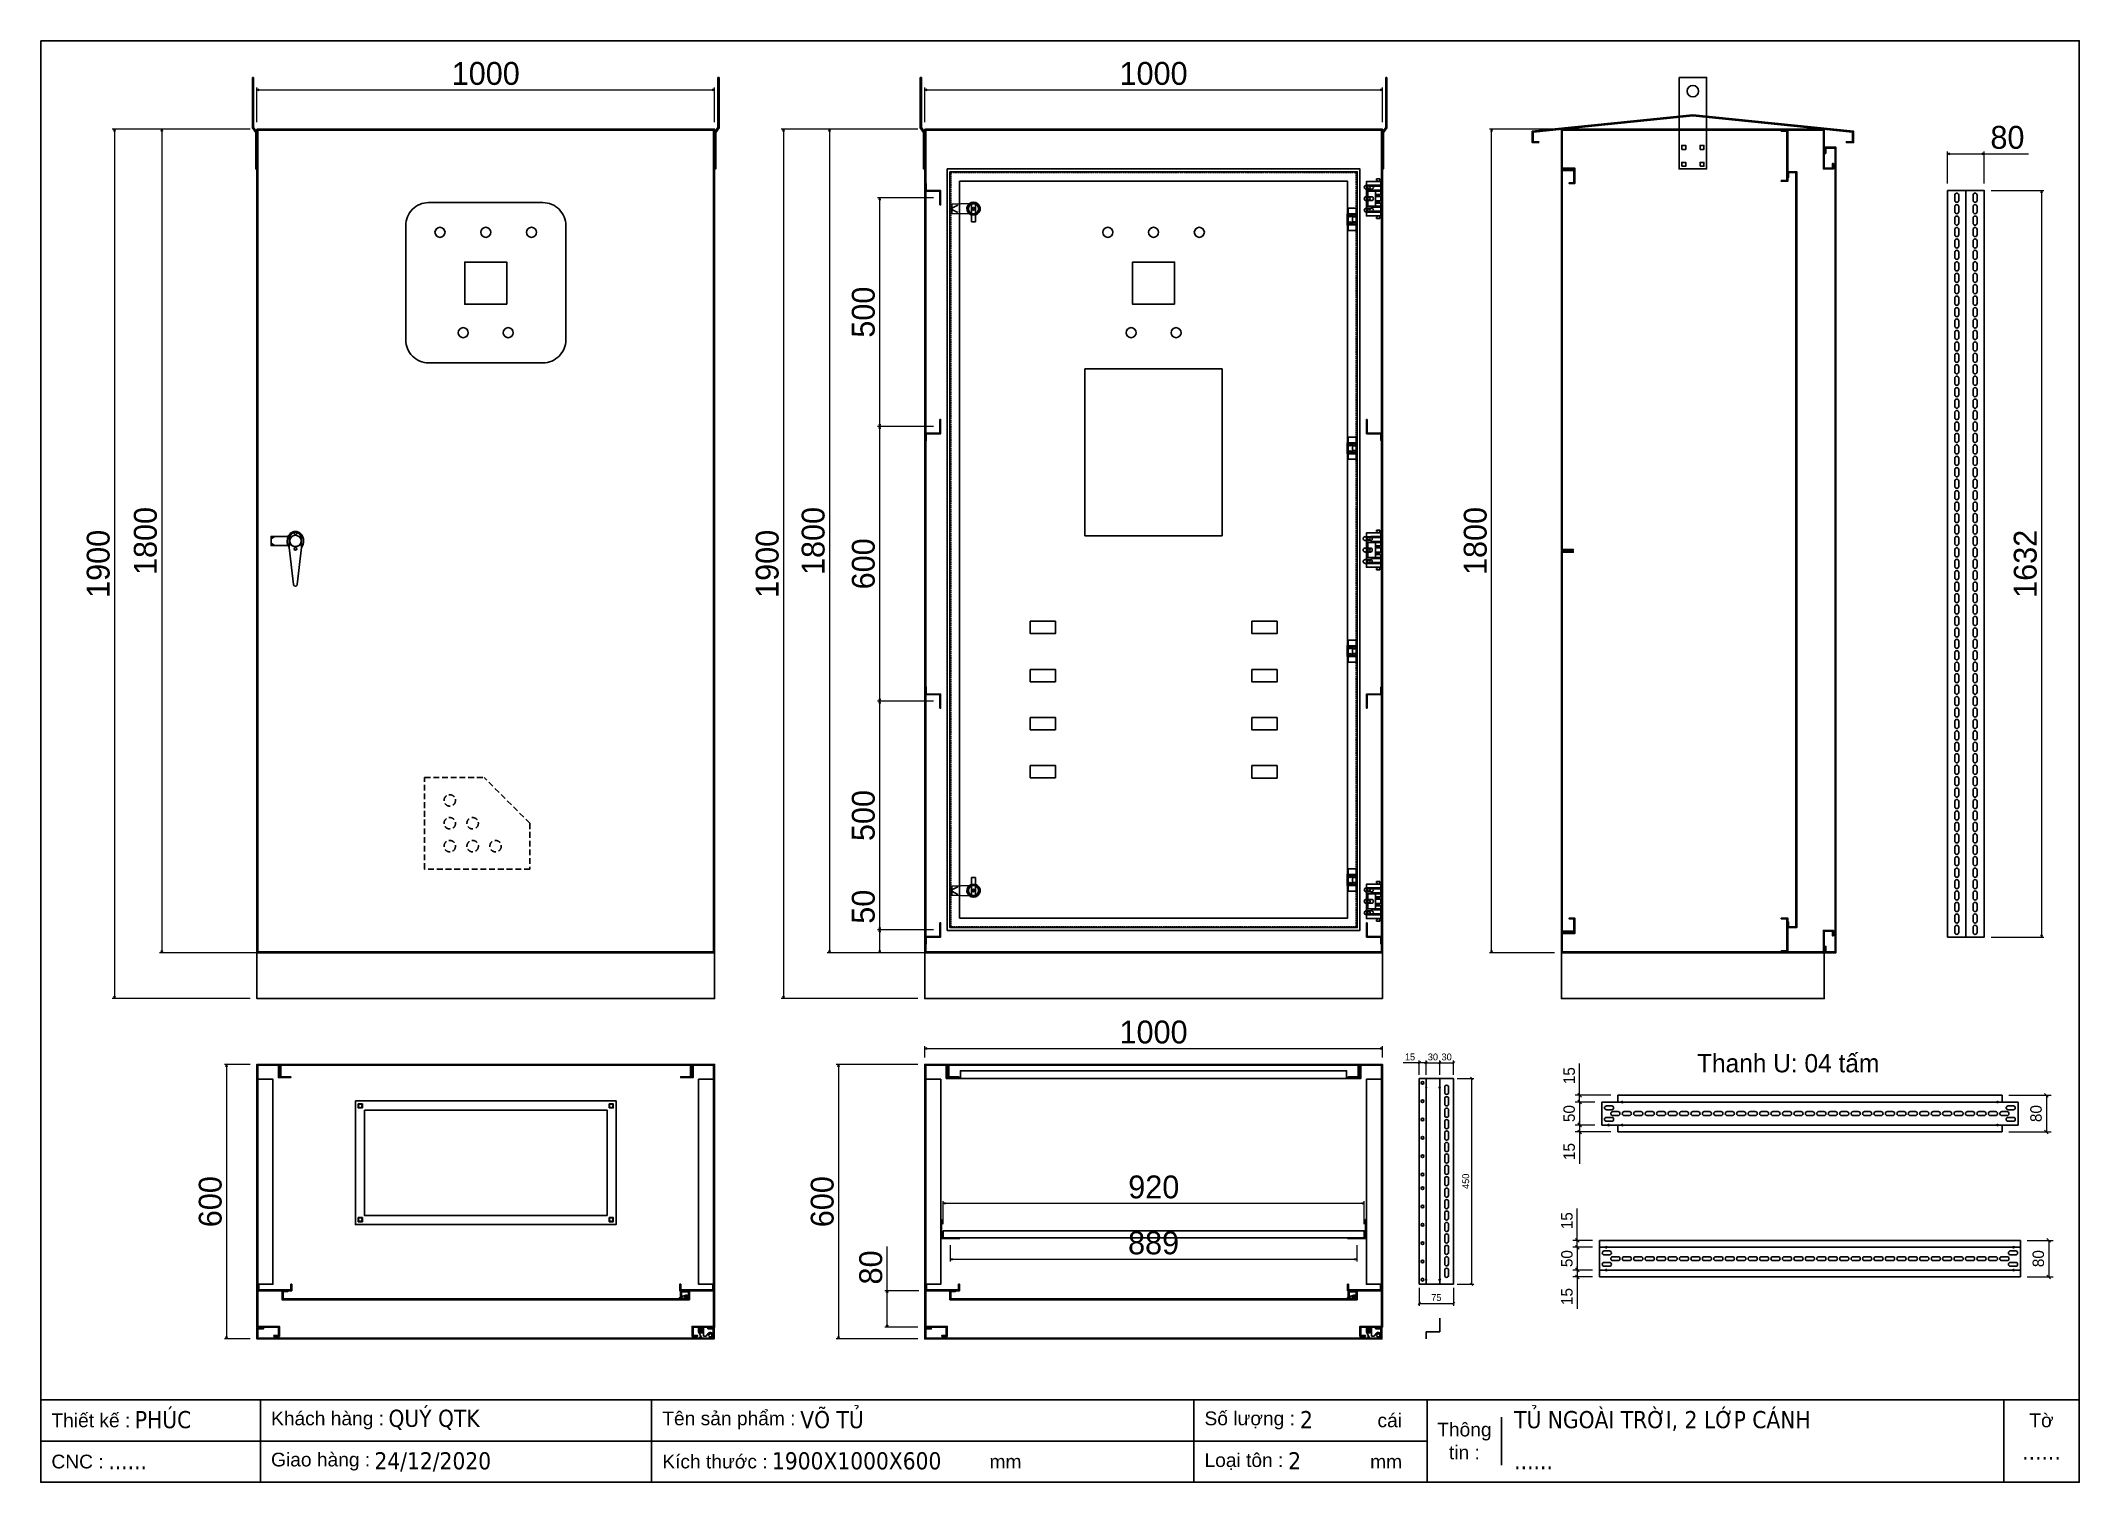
# Model space of a CAD drawing. Header units: millimetres. Extents: x 0 to 4455, y 0 to 3150.
import ezdxf
from ezdxf.enums import TextEntityAlignment as Align

# ---------------------------------------------------------------- set-up
doc = ezdxf.new("R2010")
doc.units = ezdxf.units.MM
doc.linetypes.add('HIDDEN2', pattern=[4.7625, 3.175, -1.5875])
doc.linetypes.add('HIDDENX2', pattern=[19.05, 12.7, -6.35])
for name, color, linetype in [('11', 7, 'Continuous'), ('CNC', 7, 'Continuous'), ('DIM', 253, 'Continuous'), ('Ghi chu', 7, 'Continuous'), ('HEATER', 1, 'Continuous')]:
    doc.layers.add(name, color=color, linetype=linetype)
doc.styles.add('Arial', font='arial.ttf')
doc.styles.add('Tahoma (Input Text)', font='tahoma.ttf')
doc.dimstyles.new('CNC', dxfattribs={"dimtxt": 50, "dimasz": 5, "dimexe": 5, "dimexo": 15, "dimgap": 10, "dimtad": 1, "dimdec": 0, "dimtxsty": 'Standard', "dimblk": 'OPEN30', "dimcen": 10, "dimclrd": 5, "dimclre": 5, "dimclrt": 3, "dimazin": 3, "dimtfac": 1, "dimtdec": 0, "dimtmove": 0, "dimatfit": 3, "dimldrblk": 'ARCHTICK', "dimlwd": 9, "dimlwe": 9})
doc.dimstyles.new('Dim-15', dxfattribs={"dimtxt": 15, "dimasz": 5, "dimexe": 5, "dimexo": 8, "dimgap": 5, "dimtad": 1, "dimdec": 0, "dimtxsty": 'Standard', "dimblk": 'OBLIQUE', "dimcen": 10, "dimclrd": 5, "dimclre": 5, "dimclrt": 3, "dimazin": 3, "dimtfac": 1, "dimtdec": 0, "dimtmove": 0, "dimatfit": 3, "dimldrblk": 'OBLIQUE', "dimlwd": 9, "dimlwe": 9})
doc.dimstyles.new('Dim-25', dxfattribs={"dimtxt": 25, "dimasz": 8, "dimexe": 10, "dimexo": 15, "dimgap": 10, "dimtad": 1, "dimdec": 0, "dimtxsty": 'Standard', "dimblk": 'OBLIQUE', "dimcen": 10, "dimclrd": 5, "dimclre": 5, "dimclrt": 3, "dimazin": 3, "dimtfac": 1, "dimtdec": 0, "dimtmove": 0, "dimatfit": 3, "dimldrblk": 'OBLIQUE', "dimlwd": 9, "dimlwe": 9})

msp = doc.modelspace()

# ---------------------------------------------------------------- texts
at = {"color": 7, "insert": (3818.9, 915.4), "char_height": 40, "width": 915, "attachment_point": 5}
msp.add_mtext('Thanh U: 04 tấm', dxfattribs=at)

# ---------------------------------------------------------------- blocks, each defined once
blk = doc.blocks.new('khungtenAsean2')
at = {"color": 7}
for p, q in [((2970, -1980), (0, -1980)), ((320, -1980), (320, -2100)), ((890, -1980), (890, -2100)), ((1680, -1980), (1680, -2100)), ((2020, -1980), (2020, -2100)), ((2860, -1980), (2860, -2100)), ((2128.3, -2005), (2128.3, -2075)), ((2020, -2040), (0, -2040))]:
    blk.add_line(p, q, dxfattribs=at)
blk.add_lwpolyline([(0, 0), (2970, 0), (2970, -2100), (0, -2100)], close=True, dxfattribs=at)
at = {"color": 2, "char_height": 20, "style": 'Arial'}
for s, insert, width, attachment_point in [('  Thiết kế :', (0, -2010), 917.634, 4), ('  Khách hàng :', (320, -2010), 917.634, 4), ('  Tên sản phẩm :', (890, -2010), 917.634, 4), ('  Số lượng :', (1680, -2010), 917.634, 4), ('cái', (1947.6, -2010), 917.634, 4), ('Thông\\Ptin :', (2074.2, -2040), 108.311, 5), ('Tờ', (2915, -2010), 110, 5), ('  CNC :', (0, -2070), 917.634, 4), ('  Giao hàng :', (320, -2070), 917.634, 4), ('  Kích thước :', (890, -2070), 917.634, 4), ('mm', (1382.3, -2070), 917.634, 4), ('  Loại tôn :', (1680, -2070), 917.634, 4), ('mm', (1936.9, -2070), 917.634, 4)]:
    blk.add_mtext(s, dxfattribs=dict(at, insert=insert, width=width, attachment_point=attachment_point))
at = {"color": 1, "style": 'Tahoma (Input Text)', "flags": 8}
for tag, p in [('#01', (137.1, -2021.3)), ('#03', (506.6, -2019.3)), ('#05', (1106.6, -2021.3)), ('#07', (1834.7, -2021.3)), ('#09', (2146.7, -2021.3)), ('#02', (98.5, -2081.3)), ('#04', (486.1, -2081.3)), ('#06', (1065.3, -2081.3)), ('#08', (1817.4, -2081.3)), ('#10', (2146.7, -2081.3))]:
    blk.add_attdef(tag, p, '', height=25, dxfattribs=at)
blk.add_attdef('#11', text='', height=25, dxfattribs=at).set_placement((2915, -2067.3), align=Align.CENTER)
blk = doc.blocks.new('*D1')
at = {"color": 0, "linetype": 'ByBlock', "lineweight": -2}
for p, q in [((1932, 3042.8), (1937, 3044.2)), ((1937, 3041.5), (1932, 3042.8)), ((1932, 3042.8), (1937, 3042.8)), ((2927, 3044.2), (2932, 3042.8)), ((2932, 3042.8), (2927, 3041.5)), ((2932, 3042.8), (2927, 3042.8))]:
    blk.add_line(p, q, dxfattribs=at)
at = {"layer": 'Defpoints', "color": 0, "transparency": 16777216}
for p in [(2932, 3042.8), (1932, 2956.9), (2932, 2956.9)]:
    blk.add_point(p, dxfattribs=at)
at = {"layer": 'DIM', "color": 5, "lineweight": 9, "transparency": 16777216}
for p, q in [((1932, 2971.9), (1932, 3047.8)), ((1937, 3042.8), (2927, 3042.8)), ((2932, 2971.9), (2932, 3047.8))]:
    blk.add_line(p, q, dxfattribs=at)
at = {"layer": 'DIM', "color": 3, "transparency": 16777216, "insert": (2432, 3078.3), "char_height": 50, "attachment_point": 5}
blk.add_mtext('1000', dxfattribs=at)
blk = doc.blocks.new('_ArchTick')
at = {"color": 0, "const_width": 0.15}
blk.add_lwpolyline([(-0.5, -0.5), (0.5, 0.5)], dxfattribs=at)
blk = doc.blocks.new('_Open30')
at = {"color": 0, "linetype": 'ByBlock', "lineweight": -2}
for p, q in [((-1, 0.27), (0, 0)), ((0, 0), (-1, -0.27)), ((0, 0), (-1, 0))]:
    blk.add_line(p, q, dxfattribs=at)
blk = doc.blocks.new('*D2')
at = {"color": 0, "linetype": 'ByBlock', "lineweight": -2}
for p, q in [((1622.1, 2951.9), (1623.4, 2956.9)), ((1623.4, 2956.9), (1624.8, 2951.9)), ((1623.4, 2956.9), (1623.4, 2951.9)), ((1623.4, 1056.9), (1622.1, 1061.9)), ((1624.8, 1061.9), (1623.4, 1056.9)), ((1623.4, 1056.9), (1623.4, 1061.9))]:
    blk.add_line(p, q, dxfattribs=at)
at = {"layer": 'Defpoints', "color": 0, "transparency": 16777216}
for p in [(1932, 2956.9), (1623.4, 1056.9), (1932, 1056.9)]:
    blk.add_point(p, dxfattribs=at)
at = {"layer": 'DIM', "color": 5, "lineweight": 9, "transparency": 16777216}
for p, q in [((1917, 2956.9), (1618.4, 2956.9)), ((1623.4, 2951.9), (1623.4, 1061.9)), ((1917, 1056.9), (1618.4, 1056.9))]:
    blk.add_line(p, q, dxfattribs=at)
at = {"layer": 'DIM', "color": 3, "transparency": 16777216, "insert": (1587.9, 2006.9), "char_height": 50, "attachment_point": 5, "rotation": 90}
blk.add_mtext('1900', dxfattribs=at)
blk = doc.blocks.new('*D3')
at = {"color": 0, "linetype": 'ByBlock', "lineweight": -2}
for p, q in [((1722.4, 2951.9), (1723.8, 2956.9)), ((1723.8, 2956.9), (1725.1, 2951.9)), ((1723.8, 2956.9), (1723.8, 2951.9)), ((1723.8, 1156.9), (1722.4, 1161.9)), ((1725.1, 1161.9), (1723.8, 1156.9)), ((1723.8, 1156.9), (1723.8, 1161.9))]:
    blk.add_line(p, q, dxfattribs=at)
at = {"layer": 'Defpoints', "color": 0, "transparency": 16777216}
for p in [(1932, 2956.9), (1723.8, 1156.9), (1945.7, 1156.9)]:
    blk.add_point(p, dxfattribs=at)
at = {"layer": 'DIM', "color": 5, "lineweight": 9, "transparency": 16777216}
for p, q in [((1917, 2956.9), (1718.8, 2956.9)), ((1723.8, 2951.9), (1723.8, 1161.9)), ((1930.7, 1156.9), (1718.8, 1156.9))]:
    blk.add_line(p, q, dxfattribs=at)
at = {"layer": 'DIM', "color": 3, "transparency": 16777216, "insert": (1688.3, 2056.9), "char_height": 50, "attachment_point": 5, "rotation": 90}
blk.add_mtext('1800', dxfattribs=at)
blk = doc.blocks.new('HL011-1-4')
h = blk.add_hatch()
h.set_pattern_fill('ANSI31', color=2, scale=0.5, style=0)
h.paths.add_polyline_path([(2.5, 0), (8.5, 0), (8.5, 12), (2.5, 12)])
at = {"color": 1}
for p, q in [((7, 23.5), (0, 10)), ((0, 0), (0, 10)), ((11, 0), (0, 0)), ((7, 23.5), (26, 23.5)), ((11, 0), (11, 19.5)), ((11, 19.5), (17, 19.5)), ((17, 19.5), (21.2, 13.9))]:
    blk.add_line(p, q, dxfattribs=at)
at = {"color": 2}
blk.add_lwpolyline([(2.5, 0), (2.5, 12), (8.5, 12), (8.5, 0)], dxfattribs=at)
at = {"color": 1}
blk.add_lwpolyline([(5.7, 21), (3, 21), (3, 23.5), (7, 23.5)], dxfattribs=at)
blk.add_circle((26, 17.5), 3.5, dxfattribs=at)
blk.add_arc((26, 17.5), 6, 216.8699, 90, dxfattribs=at)
blk = doc.blocks.new('ovan')
at = {"color": 2}
for p, q in [((14.8, 8.5), (3.3, 8.5)), ((3.3, 0), (14.8, 0))]:
    blk.add_line(p, q, dxfattribs=at)
for centre, start, end in [((3.3, 4.3), 90, 270), ((14.8, 4.3), 270, 90)]:
    blk.add_arc(centre, 4.25, start, end, dxfattribs=at)
blk = doc.blocks.new('HL011-1-6')
at = {"color": 1}
for p, q in [((11, 56), (11, 54)), ((11, 56), (32, 56)), ((20, 54), (20, 21)), ((20, 47), (32, 47)), ((29.5, 81), (22.5, 81)), ((22.5, 81), (22.5, 78)), ((23.5, 78), (22.5, 78)), ((23.5, 75), (22.5, 75)), ((22.5, 56), (22.5, 54)), ((23.1, 47), (24, 44)), ((23.5, 75), (23.5, 78)), ((28.9, 47), (28, 44)), ((29.5, 78), (28.5, 78)), ((28.5, 75), (28.5, 78)), ((28.5, 75), (29.5, 75)), ((29.5, 78), (29.5, 81)), ((29.5, 54), (29.5, 56)), ((11, 21), (11, 19)), ((11, 19), (32, 19)), ((32, 42.5), (20, 42.5)), ((32, 32.5), (20, 32.5)), ((20, 28), (32, 28)), ((22.5, 19), (22.5, 21)), ((23.5, 0), (22.5, 0)), ((23.1, 28), (24, 31)), ((23.5, 0), (23.5, -3)), ((24, 44), (28, 44)), ((24, 31), (28, 31)), ((28.9, 28), (28, 31)), ((28.5, 0), (28.5, -3)), ((28.5, 0), (29.5, 0)), ((29.5, 21), (29.5, 19)), ((22.5, -6), (22.5, -3)), ((23.5, -3), (22.5, -3)), ((29.5, -6), (22.5, -6)), ((29.5, -3), (28.5, -3)), ((29.5, -3), (29.5, -6))]:
    blk.add_line(p, q, dxfattribs=at)
for points in [[(32, 19), (32, 0), (0, 0), (0, 75), (32, 75), (32, 56)], [(32, 28), (32, 21), (3, 21), (3, 54), (32, 54), (32, 47)], [(32, 42.5), (32, 32.5)]]:
    blk.add_lwpolyline(points, dxfattribs=at)
for points in [[(10, 67), (32, 67), (32, 65), (10, 65)], [(10, 8), (32, 8), (32, 10), (10, 10)]]:
    blk.add_lwpolyline(points, close=True, dxfattribs=at)
for centre in [(5.5, 62.5), (5.5, 37.5), (5.5, 12.5)]:
    blk.add_circle(centre, 3, dxfattribs=at)
blk = doc.blocks.new('*D4')
at = {"color": 0, "linetype": 'ByBlock', "lineweight": -2}
for p, q in [((1932, 948), (1937, 949.3)), ((1937, 946.6), (1932, 948)), ((1932, 948), (1937, 948)), ((2927, 949.3), (2932, 948)), ((2932, 948), (2927, 946.6)), ((2932, 948), (2927, 948))]:
    blk.add_line(p, q, dxfattribs=at)
at = {"layer": 'Defpoints', "color": 0, "transparency": 16777216}
for p in [(2932, 948), (1932, 913.1), (2932, 913.1)]:
    blk.add_point(p, dxfattribs=at)
at = {"layer": 'DIM', "color": 5, "lineweight": 9, "transparency": 16777216}
for p, q in [((1932, 928.1), (1932, 953)), ((1937, 948), (2927, 948)), ((2932, 928.1), (2932, 953))]:
    blk.add_line(p, q, dxfattribs=at)
at = {"layer": 'DIM', "color": 3, "transparency": 16777216, "insert": (2432, 983.5), "char_height": 50, "attachment_point": 5}
blk.add_mtext('1000', dxfattribs=at)
blk = doc.blocks.new('*D5')
at = {"color": 0, "linetype": 'ByBlock', "lineweight": -2}
for p, q in [((1742.2, 908.1), (1743.6, 913.1)), ((1743.6, 913.1), (1744.9, 908.1)), ((1743.6, 913.1), (1743.6, 908.1)), ((1743.6, 313.1), (1742.2, 318.1)), ((1744.9, 318.1), (1743.6, 313.1)), ((1743.6, 313.1), (1743.6, 318.1))]:
    blk.add_line(p, q, dxfattribs=at)
at = {"layer": 'Defpoints', "color": 0, "transparency": 16777216}
for p in [(1932, 913.1), (1743.6, 313.1), (1932, 313.1)]:
    blk.add_point(p, dxfattribs=at)
at = {"layer": 'DIM', "color": 5, "lineweight": 9, "transparency": 16777216}
for p, q in [((1917, 913.1), (1738.6, 913.1)), ((1743.6, 908.1), (1743.6, 318.1)), ((1917, 313.1), (1738.6, 313.1))]:
    blk.add_line(p, q, dxfattribs=at)
at = {"layer": 'DIM', "color": 3, "transparency": 16777216, "insert": (1708.1, 613.1), "char_height": 50, "attachment_point": 5, "rotation": 90}
blk.add_mtext('600', dxfattribs=at)
blk = doc.blocks.new('*D6')
at = {"color": 0, "linetype": 'ByBlock', "lineweight": -2}
for p, q in [((3169.5, 2951.9), (3170.8, 2956.9)), ((3170.8, 2956.9), (3172.2, 2951.9)), ((3170.8, 2956.9), (3170.8, 2951.9)), ((3170.8, 1156.9), (3169.5, 1161.9)), ((3172.2, 1161.9), (3170.8, 1156.9)), ((3170.8, 1156.9), (3170.8, 1161.9))]:
    blk.add_line(p, q, dxfattribs=at)
at = {"layer": 'Defpoints', "color": 0, "transparency": 16777216}
for p in [(3170.8, 2956.9), (3323.3, 2956.9), (3323.3, 1156.9)]:
    blk.add_point(p, dxfattribs=at)
at = {"layer": 'DIM', "color": 5, "lineweight": 9, "transparency": 16777216}
for p, q in [((3308.3, 2956.9), (3165.8, 2956.9)), ((3170.8, 1161.9), (3170.8, 2951.9)), ((3308.3, 1156.9), (3165.8, 1156.9))]:
    blk.add_line(p, q, dxfattribs=at)
at = {"layer": 'DIM', "color": 3, "transparency": 16777216, "insert": (3135.3, 2056.9), "char_height": 50, "attachment_point": 5, "rotation": 90}
blk.add_mtext('1800', dxfattribs=at)
blk = doc.blocks.new('HL036-1-2')
at = {"layer": 'Ghi chu', "color": 1}
for p, q in [((-3, 17.8), (-18.9, 17.8)), ((-18.9, 15.8), (-18.9, 17.8)), ((-12.1, 15.8), (-18.9, 15.8)), ((-16.4, 1), (-16.4, 14)), ((-15.6, 15), (-3.9, 17.7)), ((0, 0), (-15.4, 0)), ((-14.4, 3), (-14.4, 11.9)), ((0, 2), (-13.4, 2)), ((-13.1, 12.8), (-4.3, 9.8)), ((-6.2, 2), (-6.2, 0)), ((-1.2, 2), (-1.2, 0)), ((0, 0), (0, 2))]:
    blk.add_line(p, q, dxfattribs=at)
for radius in [4.1, 2.1]:
    blk.add_circle((-3, 13.7), radius, dxfattribs=at)
for centre, start, end in [((-15.4, 14), 102.9616, 180), ((-15.4, 1), 180, 270), ((-13.4, 11.9), 71.3254, 180), ((-13.4, 3), 180, 270)]:
    blk.add_arc(centre, 1, start, end, dxfattribs=at)
blk = doc.blocks.new('ovan6x9')
at = {"color": 2}
for p, q in [((2, 6), (8, 6)), ((2, 0), (8, 0))]:
    blk.add_line(p, q, dxfattribs=at)
for centre, start, end in [((2, 3), 90, 270), ((8, 3), 270, 90)]:
    blk.add_arc(centre, 3, start, end, dxfattribs=at)
blk = doc.blocks.new('HL036-1-1')
at = {"color": 1}
blk.add_line((9.5, 36.2), (9.5, 12.2), dxfattribs=at)
for points in [[(0, 48.5), (17.5, 48.5), (17.5, 0), (0, 0)], [(-2.5, 12.2), (17.5, 12.2), (17.5, 36.2), (-2.5, 36.2)]]:
    blk.add_lwpolyline(points, close=True, dxfattribs=at)
for centre, radius in [((3.5, 31.8), 2), ((3.5, 16.8), 2), ((12.7, 32.5), 2.5), ((12.7, 16), 2.5)]:
    blk.add_circle(centre, radius, dxfattribs=at)
blk = doc.blocks.new('SDGFGHGHG')
at = {"layer": 'HEATER'}
for p, q in [((860892.9, 570780.5), (860931.6, 570782)), ((860892.9, 570760.5), (860892.9, 570780.5)), ((860892.9, 570771.9), (860906.3, 570778.7)), ((860935.9, 570742), (860935.9, 570784.3)), ((860944.9, 570742), (860944.9, 570784.3)), ((860892.9, 570769.1), (860906.3, 570762.4)), ((860892.9, 570760.5), (860931.6, 570759.1)), ((860935.9, 570742), (860944.9, 570742)), ((860937.5, 570771.3), (860939.5, 570771.3)), ((860937.5, 570769.8), (860939.5, 570769.8)), ((860939.5, 570773.5), (860939.5, 570771.3)), ((860939.5, 570769.8), (860939.5, 570767.6)), ((860941.3, 570773.5), (860941.3, 570771.3)), ((860941.3, 570771.3), (860943.4, 570771.3)), ((860941.3, 570769.8), (860941.3, 570767.6)), ((860941.3, 570769.8), (860943.4, 570769.8))]:
    blk.add_line(p, q, dxfattribs=at)
blk.add_circle((860940.4, 570770.5), 3.08, dxfattribs=at)
blk.add_arc((860940.4, 570770.5), 14.5, 288.08, 251.92, dxfattribs=at)
blk = doc.blocks.new('SĐFHGGH')
at = {"layer": 'HEATER'}
for points in [[(860928.8, 570702.4), (860927.4, 570702.4), (860927.4, 570708.4), (860928.8, 570708.4)], [(860943.4, 570717), (860943.4, 570718.4), (860937.4, 570718.4), (860937.4, 570717)], [(860943.4, 570693.8), (860943.4, 570692.4), (860937.4, 570692.4), (860937.4, 570693.8)], [(860952.1, 570702.4), (860953.4, 570702.4), (860953.4, 570708.4), (860952.1, 570708.4)]]:
    blk.add_lwpolyline(points, dxfattribs=at)
for start, end in [(104.4775, 165.5225), (194.4775, 255.5225), (14.4775, 75.5225), (284.4775, 345.5225)]:
    blk.add_arc((860940.4, 570705.4), 12, start, end, dxfattribs=at)
blk = doc.blocks.new('MS722')
for name, p in [('SDGFGHGHG', (-860940.4, -570770.5)), ('SĐFHGGH', (-860940.4, -570705.4))]:
    blk.add_blockref(name, p)
blk = doc.blocks.new('Tai cau - 1')
h = blk.add_hatch(color=8)
h.paths.add_polyline_path([(-7.5, 200), (-10, 200), (-10, 182.5), (-7.5, 182.5)])
h.paths.add_polyline_path([(-7.5, 157.5), (-10, 157.5), (-10, 89.6), (-2.5, 79.6), (-2.5, 0), (0, 0), (0, 80), (-7.5, 90.4)])
at = {"color": 8}
for p, q in [((-10, 200), (-7.5, 200)), ((-10, 89.6), (-10, 200)), ((-7.5, 200), (-7.5, 90.4)), ((-2.5, 79.6), (-10, 89.6))]:
    blk.add_line(p, q, dxfattribs=at)
at = {"color": 2}
blk.add_lwpolyline([(-10, 182.5), (-7.5, 182.5), (-7.5, 157.5), (-10, 157.5)], close=True, dxfattribs=at)
at = {"color": 8}
blk.add_lwpolyline([(-7.5, 90.4), (0, 80), (0, 0), (-2.5, 0), (-2.5, 79.6)], dxfattribs=at)
blk = doc.blocks.new('tq')
at = {"color": 8}
blk.add_lwpolyline([(-77187, 24323.4), (-77127, 24323.4), (-77127, 24123.4), (-77187, 24123.4)], close=True, dxfattribs=at)
at = {"color": 2}
for points in [[(-77181.2, 24166.2), (-77172.7, 24166.2), (-77172.7, 24174.7), (-77181.2, 24174.7)], [(-77141.2, 24166.2), (-77132.7, 24166.2), (-77132.7, 24174.7), (-77141.2, 24174.7)], [(-77181.2, 24129.2), (-77172.7, 24129.2), (-77172.7, 24137.7), (-77181.2, 24137.7)], [(-77141.2, 24129.2), (-77132.7, 24129.2), (-77132.7, 24137.7), (-77141.2, 24137.7)]]:
    blk.add_lwpolyline(points, close=True, dxfattribs=at)
blk.add_circle((-77157, 24293.4), 12.5, dxfattribs=at)
blk = doc.blocks.new('*D7')
at = {"color": 0, "linetype": 'ByBlock', "lineweight": -2}
for p, q in [((1832, 1201.9), (1833.4, 1206.9)), ((1833.4, 1206.9), (1834.7, 1201.9)), ((1833.4, 1206.9), (1833.4, 1201.9)), ((1833.4, 1156.9), (1832, 1161.9)), ((1834.7, 1161.9), (1833.4, 1156.9)), ((1833.4, 1156.9), (1833.4, 1161.9))]:
    blk.add_line(p, q, dxfattribs=at)
at = {"layer": 'Defpoints', "color": 0, "transparency": 16777216}
for p in [(1833.4, 1206.9), (1966.4, 1206.9), (1932, 1156.9)]:
    blk.add_point(p, dxfattribs=at)
at = {"layer": 'DIM', "color": 5, "lineweight": 9, "transparency": 16777216}
for p, q in [((1833.4, 1206.9), (1833.4, 1303.3)), ((1951.4, 1206.9), (1828.4, 1206.9)), ((1833.4, 1161.9), (1833.4, 1201.9)), ((1917, 1156.9), (1828.4, 1156.9))]:
    blk.add_line(p, q, dxfattribs=at)
at = {"layer": 'DIM', "color": 3, "transparency": 16777216, "insert": (1797.9, 1257.6), "char_height": 50, "attachment_point": 5, "rotation": 90}
blk.add_mtext('50', dxfattribs=at)
blk = doc.blocks.new('*D8')
at = {"color": 0, "linetype": 'ByBlock', "lineweight": -2}
for p, q in [((1832, 1701.9), (1833.4, 1706.9)), ((1833.4, 1706.9), (1834.7, 1701.9)), ((1833.4, 1706.9), (1833.4, 1701.9)), ((1833.4, 1206.9), (1832, 1211.9)), ((1834.7, 1211.9), (1833.4, 1206.9)), ((1833.4, 1206.9), (1833.4, 1211.9))]:
    blk.add_line(p, q, dxfattribs=at)
at = {"layer": 'Defpoints', "color": 0, "transparency": 16777216}
for p in [(1833.4, 1706.9), (1966.4, 1706.9), (1966.4, 1206.9)]:
    blk.add_point(p, dxfattribs=at)
at = {"layer": 'DIM', "color": 5, "lineweight": 9, "transparency": 16777216}
for p, q in [((1951.4, 1706.9), (1828.4, 1706.9)), ((1833.4, 1211.9), (1833.4, 1701.9)), ((1951.4, 1206.9), (1828.4, 1206.9))]:
    blk.add_line(p, q, dxfattribs=at)
at = {"layer": 'DIM', "color": 3, "transparency": 16777216, "insert": (1797.9, 1456.9), "char_height": 50, "attachment_point": 5, "rotation": 90}
blk.add_mtext('500', dxfattribs=at)
blk = doc.blocks.new('*D9')
at = {"color": 0, "linetype": 'ByBlock', "lineweight": -2}
for p, q in [((1832, 2301.9), (1833.4, 2306.9)), ((1833.4, 2306.9), (1834.7, 2301.9)), ((1833.4, 2306.9), (1833.4, 2301.9)), ((1833.4, 1706.9), (1832, 1711.9)), ((1834.7, 1711.9), (1833.4, 1706.9)), ((1833.4, 1706.9), (1833.4, 1711.9))]:
    blk.add_line(p, q, dxfattribs=at)
at = {"layer": 'Defpoints', "color": 0, "transparency": 16777216}
for p in [(1833.4, 2306.9), (1966.4, 2306.9), (1966.4, 1706.9)]:
    blk.add_point(p, dxfattribs=at)
at = {"layer": 'DIM', "color": 5, "lineweight": 9, "transparency": 16777216}
for p, q in [((1951.4, 2306.9), (1828.4, 2306.9)), ((1833.4, 1711.9), (1833.4, 2301.9)), ((1951.4, 1706.9), (1828.4, 1706.9))]:
    blk.add_line(p, q, dxfattribs=at)
at = {"layer": 'DIM', "color": 3, "transparency": 16777216, "insert": (1797.9, 2006.9), "char_height": 50, "attachment_point": 5, "rotation": 90}
blk.add_mtext('600', dxfattribs=at)
blk = doc.blocks.new('*D10')
at = {"color": 0, "linetype": 'ByBlock', "lineweight": -2}
for p, q in [((1832, 2801.9), (1833.4, 2806.9)), ((1833.4, 2806.9), (1834.7, 2801.9)), ((1833.4, 2806.9), (1833.4, 2801.9)), ((1833.4, 2306.9), (1832, 2311.9)), ((1834.7, 2311.9), (1833.4, 2306.9)), ((1833.4, 2306.9), (1833.4, 2311.9))]:
    blk.add_line(p, q, dxfattribs=at)
at = {"layer": 'Defpoints', "color": 0, "transparency": 16777216}
for p in [(1833.4, 2806.9), (1966.4, 2806.9), (1966.4, 2306.9)]:
    blk.add_point(p, dxfattribs=at)
at = {"layer": 'DIM', "color": 5, "lineweight": 9, "transparency": 16777216}
for p, q in [((1951.4, 2806.9), (1828.4, 2806.9)), ((1833.4, 2311.9), (1833.4, 2801.9)), ((1951.4, 2306.9), (1828.4, 2306.9))]:
    blk.add_line(p, q, dxfattribs=at)
at = {"layer": 'DIM', "color": 3, "transparency": 16777216, "insert": (1797.9, 2556.9), "char_height": 50, "attachment_point": 5, "rotation": 90}
blk.add_mtext('500', dxfattribs=at)
blk = doc.blocks.new('*D11')
at = {"color": 0, "linetype": 'ByBlock', "lineweight": -2}
for p, q in [((4371.5, 2817.8), (4372.8, 2822.8)), ((4372.8, 2822.8), (4374.1, 2817.8)), ((4372.8, 2822.8), (4372.8, 2817.8)), ((4372.8, 1191.3), (4371.5, 1196.3)), ((4374.1, 1196.3), (4372.8, 1191.3)), ((4372.8, 1191.3), (4372.8, 1196.3))]:
    blk.add_line(p, q, dxfattribs=at)
at = {"layer": 'Defpoints', "color": 0, "ltscale": 0.5, "transparency": 16777216}
for p in [(4247.3, 2822.8), (4247.3, 1191.3), (4372.8, 1191.3)]:
    blk.add_point(p, dxfattribs=at)
at = {"layer": 'DIM', "color": 5, "lineweight": 9, "ltscale": 0.5, "transparency": 16777216}
for p, q in [((4262.3, 2822.8), (4377.8, 2822.8)), ((4372.8, 2817.8), (4372.8, 1196.3)), ((4262.3, 1191.3), (4377.8, 1191.3))]:
    blk.add_line(p, q, dxfattribs=at)
at = {"layer": 'DIM', "color": 3, "ltscale": 0.5, "transparency": 16777216, "insert": (4337.3, 2007), "char_height": 50, "attachment_point": 5, "rotation": 90}
blk.add_mtext('1632', dxfattribs=at)
blk = doc.blocks.new('*D12')
at = {"color": 0, "linetype": 'ByBlock', "lineweight": -2}
for p, q in [((4167.3, 2903), (4172.3, 2904.4)), ((4172.3, 2901.7), (4167.3, 2903)), ((4167.3, 2903), (4172.3, 2903)), ((4242.3, 2904.4), (4247.3, 2903)), ((4247.3, 2903), (4242.3, 2901.7)), ((4247.3, 2903), (4242.3, 2903))]:
    blk.add_line(p, q, dxfattribs=at)
at = {"layer": 'Defpoints', "color": 0, "ltscale": 0.5, "transparency": 16777216}
for p in [(4247.3, 2903), (4167.3, 2822.8), (4247.3, 2822.8)]:
    blk.add_point(p, dxfattribs=at)
at = {"layer": 'DIM', "color": 5, "lineweight": 9, "ltscale": 0.5, "transparency": 16777216}
for p, q in [((4167.3, 2837.8), (4167.3, 2908)), ((4172.3, 2903), (4242.3, 2903)), ((4247.3, 2837.8), (4247.3, 2908)), ((4247.3, 2903), (4343.8, 2903))]:
    blk.add_line(p, q, dxfattribs=at)
at = {"layer": 'DIM', "color": 3, "ltscale": 0.5, "transparency": 16777216, "insert": (4298.1, 2938.6), "char_height": 50, "attachment_point": 5}
blk.add_mtext('80', dxfattribs=at)
blk = doc.blocks.new('*D13')
at = {"color": 0, "linetype": 'ByBlock', "lineweight": -2}
for p, q in [((4387.4, 841.6), (4379.4, 849.6)), ((4379.4, 769.6), (4387.4, 761.6))]:
    blk.add_line(p, q, dxfattribs=at)
at = {"layer": 'Defpoints', "color": 0, "transparency": 16777216}
for p in [(4286.4, 845.6), (4286.4, 765.6), (4383.4, 765.6)]:
    blk.add_point(p, dxfattribs=at)
at = {"layer": 'DIM', "color": 5, "lineweight": 9, "transparency": 16777216}
for p, q in [((4301.4, 845.6), (4393.4, 845.6)), ((4383.4, 845.6), (4383.4, 765.6)), ((4301.4, 765.6), (4393.4, 765.6))]:
    blk.add_line(p, q, dxfattribs=at)
at = {"layer": 'DIM', "color": 3, "transparency": 16777216, "insert": (4360.7, 805.6), "char_height": 25, "attachment_point": 5, "rotation": 90}
blk.add_mtext('80', dxfattribs=at)
blk = doc.blocks.new('_Oblique')
at = {"color": 0, "linetype": 'ByBlock', "lineweight": -2}
blk.add_line((-0.5, -0.5), (0.5, 0.5), dxfattribs=at)
blk = doc.blocks.new('*D14')
at = {"color": 0, "linetype": 'ByBlock', "lineweight": -2}
for p, q in [((3367.1, 826.6), (3359.1, 834.6)), ((3359.1, 784.6), (3367.1, 776.6))]:
    blk.add_line(p, q, dxfattribs=at)
at = {"layer": 'Defpoints', "color": 0, "transparency": 16777216}
for p in [(3411.4, 830.6), (3363.1, 780.6), (3411.4, 780.6)]:
    blk.add_point(p, dxfattribs=at)
at = {"layer": 'DIM', "color": 5, "lineweight": 9, "transparency": 16777216}
for p, q in [((3396.4, 830.6), (3353.1, 830.6)), ((3363.1, 830.6), (3363.1, 780.6)), ((3396.4, 780.6), (3353.1, 780.6))]:
    blk.add_line(p, q, dxfattribs=at)
at = {"layer": 'DIM', "color": 3, "transparency": 16777216, "insert": (3340.4, 805.6), "char_height": 25, "attachment_point": 5, "rotation": 90}
blk.add_mtext('50', dxfattribs=at)
blk = doc.blocks.new('*D15')
at = {"color": 0, "linetype": 'ByBlock', "lineweight": -2}
for p, q in [((3359.1, 849.6), (3367.1, 841.6)), ((3367.1, 826.6), (3359.1, 834.6))]:
    blk.add_line(p, q, dxfattribs=at)
at = {"layer": 'Defpoints', "color": 0, "transparency": 16777216}
for p in [(3363.1, 845.6), (3411.4, 830.6), (3446.4, 845.6)]:
    blk.add_point(p, dxfattribs=at)
at = {"layer": 'DIM', "color": 5, "lineweight": 9, "transparency": 16777216}
for p, q in [((3363.1, 845.6), (3363.1, 915.2)), ((3431.4, 845.6), (3353.1, 845.6)), ((3396.4, 830.6), (3353.1, 830.6)), ((3363.1, 830.6), (3363.1, 845.6)), ((3363.1, 830.6), (3363.1, 822.6))]:
    blk.add_line(p, q, dxfattribs=at)
at = {"layer": 'DIM', "color": 3, "transparency": 16777216, "insert": (3340.4, 888.4), "char_height": 25, "attachment_point": 5, "rotation": 90}
blk.add_mtext('15', dxfattribs=at)
blk = doc.blocks.new('*D16')
at = {"color": 0, "linetype": 'ByBlock', "lineweight": -2}
for p, q in [((3359.1, 784.6), (3367.1, 776.6)), ((3367.1, 761.6), (3359.1, 769.6))]:
    blk.add_line(p, q, dxfattribs=at)
at = {"layer": 'Defpoints', "color": 0, "transparency": 16777216}
for p in [(3363.1, 765.6), (3411.4, 780.6), (3446.4, 765.6)]:
    blk.add_point(p, dxfattribs=at)
at = {"layer": 'DIM', "color": 5, "lineweight": 9, "transparency": 16777216}
for p, q in [((3396.4, 780.6), (3353.1, 780.6)), ((3431.4, 765.6), (3353.1, 765.6)), ((3363.1, 780.6), (3363.1, 788.6)), ((3363.1, 780.6), (3363.1, 765.6)), ((3363.1, 765.6), (3363.1, 695.9))]:
    blk.add_line(p, q, dxfattribs=at)
at = {"layer": 'DIM', "color": 3, "transparency": 16777216, "insert": (3340.4, 722.7), "char_height": 25, "attachment_point": 5, "rotation": 90}
blk.add_mtext('15', dxfattribs=at)
blk = doc.blocks.new('ovan8.5x20')
at = {"layer": 'CNC', "color": 2, "lineweight": -3}
for p, q in [((5.7, 4.2), (-5.8, 4.2)), ((-5.8, -4.2), (5.7, -4.2))]:
    blk.add_line(p, q, dxfattribs=at)
for centre, start, end in [((-5.8, 0), 90, 270), ((5.7, 0), 270, 90)]:
    blk.add_arc(centre, 4.25, start, end, dxfattribs=at)
blk = doc.blocks.new('f3daunguoc')
at = {"layer": 'CNC', "color": 2, "lineweight": -3}
blk.add_circle((0, 0), 1.5, dxfattribs=at)
blk = doc.blocks.new('*D17')
at = {"color": 0, "linetype": 'ByBlock', "lineweight": -2}
for p, q in [((1987.7, 487.2), (1992.7, 488.5)), ((1992.7, 485.8), (1987.7, 487.2)), ((1987.7, 487.2), (1992.7, 487.2)), ((2871.2, 488.5), (2876.2, 487.2)), ((2876.2, 487.2), (2871.2, 485.8)), ((2876.2, 487.2), (2871.2, 487.2))]:
    blk.add_line(p, q, dxfattribs=at)
at = {"layer": 'Defpoints', "color": 0, "transparency": 16777216}
for p in [(1987.7, 532.8), (2876.2, 532.8), (2876.2, 487.2)]:
    blk.add_point(p, dxfattribs=at)
at = {"layer": 'DIM', "color": 5, "lineweight": 9, "transparency": 16777216}
for p, q in [((1987.7, 517.8), (1987.7, 482.2)), ((2876.2, 517.8), (2876.2, 482.2)), ((1992.7, 487.2), (2871.2, 487.2))]:
    blk.add_line(p, q, dxfattribs=at)
at = {"layer": 'DIM', "color": 3, "transparency": 16777216, "insert": (2432, 522.7), "char_height": 50, "attachment_point": 5}
blk.add_mtext('889', dxfattribs=at)
blk = doc.blocks.new('*D18')
at = {"color": 0, "linetype": 'ByBlock', "lineweight": -2}
for p, q in [((1972.5, 609.5), (1977.5, 610.8)), ((1977.5, 608.2), (1972.5, 609.5)), ((1972.5, 609.5), (1977.5, 609.5)), ((2887.5, 610.8), (2892.5, 609.5)), ((2892.5, 609.5), (2887.5, 608.2)), ((2892.5, 609.5), (2887.5, 609.5))]:
    blk.add_line(p, q, dxfattribs=at)
at = {"layer": 'Defpoints', "color": 0, "transparency": 16777216}
for p in [(2892.5, 609.5), (1972.5, 549.3), (2892.5, 549.3)]:
    blk.add_point(p, dxfattribs=at)
at = {"layer": 'DIM', "color": 5, "lineweight": 9, "transparency": 16777216}
for p, q in [((1972.5, 564.3), (1972.5, 614.5)), ((1977.5, 609.5), (2887.5, 609.5)), ((2892.5, 564.3), (2892.5, 614.5))]:
    blk.add_line(p, q, dxfattribs=at)
at = {"layer": 'DIM', "color": 3, "transparency": 16777216, "insert": (2432.5, 645), "char_height": 50, "attachment_point": 5}
blk.add_mtext('920', dxfattribs=at)
blk = doc.blocks.new('*D19')
at = {"color": 0, "linetype": 'ByBlock', "lineweight": -2}
for p, q in [((472.5, 3042.8), (477.5, 3044.2)), ((477.5, 3041.5), (472.5, 3042.8)), ((472.5, 3042.8), (477.5, 3042.8)), ((1467.5, 3044.2), (1472.5, 3042.8)), ((1472.5, 3042.8), (1467.5, 3041.5)), ((1472.5, 3042.8), (1467.5, 3042.8))]:
    blk.add_line(p, q, dxfattribs=at)
at = {"layer": 'Defpoints', "color": 0, "transparency": 16777216}
for p in [(1472.5, 3042.8), (472.5, 2956.9), (1472.5, 2956.9)]:
    blk.add_point(p, dxfattribs=at)
at = {"layer": 'DIM', "color": 5, "lineweight": 9, "transparency": 16777216}
for p, q in [((472.5, 2971.9), (472.5, 3047.8)), ((477.5, 3042.8), (1467.5, 3042.8)), ((1472.5, 2971.9), (1472.5, 3047.8))]:
    blk.add_line(p, q, dxfattribs=at)
at = {"layer": 'DIM', "color": 3, "transparency": 16777216, "insert": (972.5, 3078.3), "char_height": 50, "attachment_point": 5}
blk.add_mtext('1000', dxfattribs=at)
blk = doc.blocks.new('*D20')
at = {"color": 0, "linetype": 'ByBlock', "lineweight": -2}
for p, q in [((160, 2951.9), (161.3, 2956.9)), ((161.3, 2956.9), (162.6, 2951.9)), ((161.3, 2956.9), (161.3, 2951.9)), ((161.3, 1056.9), (160, 1061.9)), ((162.6, 1061.9), (161.3, 1056.9)), ((161.3, 1056.9), (161.3, 1061.9))]:
    blk.add_line(p, q, dxfattribs=at)
at = {"layer": 'Defpoints', "color": 0, "transparency": 16777216}
for p in [(472.5, 2956.9), (161.3, 1056.9), (472.5, 1056.9)]:
    blk.add_point(p, dxfattribs=at)
at = {"layer": 'DIM', "color": 5, "lineweight": 9, "transparency": 16777216}
for p, q in [((457.5, 2956.9), (156.3, 2956.9)), ((161.3, 2951.9), (161.3, 1061.9)), ((457.5, 1056.9), (156.3, 1056.9))]:
    blk.add_line(p, q, dxfattribs=at)
at = {"layer": 'DIM', "color": 3, "transparency": 16777216, "insert": (125.8, 2006.9), "char_height": 50, "attachment_point": 5, "rotation": 90}
blk.add_mtext('1900', dxfattribs=at)
blk = doc.blocks.new('*D21')
at = {"color": 0, "linetype": 'ByBlock', "lineweight": -2}
for p, q in [((263, 2951.9), (264.3, 2956.9)), ((264.3, 2956.9), (265.7, 2951.9)), ((264.3, 2956.9), (264.3, 2951.9)), ((264.3, 1156.9), (263, 1161.9)), ((265.7, 1161.9), (264.3, 1156.9)), ((264.3, 1156.9), (264.3, 1161.9))]:
    blk.add_line(p, q, dxfattribs=at)
at = {"layer": 'Defpoints', "color": 0, "transparency": 16777216}
for p in [(472.5, 2956.9), (264.3, 1156.9), (486.3, 1156.9)]:
    blk.add_point(p, dxfattribs=at)
at = {"layer": 'DIM', "color": 5, "lineweight": 9, "transparency": 16777216}
for p, q in [((457.5, 2956.9), (259.3, 2956.9)), ((264.3, 2951.9), (264.3, 1161.9)), ((471.3, 1156.9), (259.3, 1156.9))]:
    blk.add_line(p, q, dxfattribs=at)
at = {"layer": 'DIM', "color": 3, "transparency": 16777216, "insert": (228.8, 2056.9), "char_height": 50, "attachment_point": 5, "rotation": 90}
blk.add_mtext('1800', dxfattribs=at)
blk = doc.blocks.new('*D22')
at = {"color": 0, "linetype": 'ByBlock', "lineweight": -2}
for p, q in [((404.8, 908.1), (406.2, 913.1)), ((406.2, 913.1), (407.5, 908.1)), ((406.2, 913.1), (406.2, 908.1)), ((406.2, 313.1), (404.8, 318.1)), ((407.5, 318.1), (406.2, 313.1)), ((406.2, 313.1), (406.2, 318.1))]:
    blk.add_line(p, q, dxfattribs=at)
at = {"layer": 'Defpoints', "color": 0, "transparency": 16777216}
for p in [(472.5, 913.1), (406.2, 313.1), (472.5, 313.1)]:
    blk.add_point(p, dxfattribs=at)
at = {"layer": 'DIM', "color": 5, "lineweight": 9, "transparency": 16777216}
for p, q in [((457.5, 913.1), (401.2, 913.1)), ((406.2, 908.1), (406.2, 318.1)), ((457.5, 313.1), (401.2, 313.1))]:
    blk.add_line(p, q, dxfattribs=at)
at = {"layer": 'DIM', "color": 3, "transparency": 16777216, "insert": (370.6, 613.1), "char_height": 50, "attachment_point": 5, "rotation": 90}
blk.add_mtext('600', dxfattribs=at)
blk = doc.blocks.new('*D23')
at = {"color": 0, "linetype": 'ByBlock', "lineweight": -2}
for p, q in [((3129.5, 880.1), (3124.5, 885.1)), ((3124.5, 435.1), (3129.5, 430.1))]:
    blk.add_line(p, q, dxfattribs=at)
at = {"layer": 'Defpoints', "color": 0, "transparency": 16777216}
for p in [(3087.5, 882.6), (3087.5, 432.6), (3127, 432.6)]:
    blk.add_point(p, dxfattribs=at)
at = {"layer": 'DIM', "color": 5, "lineweight": 9, "transparency": 16777216}
for p, q in [((3095.5, 882.6), (3132, 882.6)), ((3127, 882.6), (3127, 432.6)), ((3095.5, 432.6), (3132, 432.6))]:
    blk.add_line(p, q, dxfattribs=at)
at = {"layer": 'DIM', "color": 3, "transparency": 16777216, "insert": (3114.3, 657.6), "char_height": 15, "attachment_point": 5, "rotation": 90}
blk.add_mtext('450', dxfattribs=at)
blk = doc.blocks.new('*D24')
at = {"color": 0, "linetype": 'ByBlock', "lineweight": -2}
for p, q in [((3015, 393.3), (3010, 388.3)), ((3085, 388.3), (3090, 393.3))]:
    blk.add_line(p, q, dxfattribs=at)
at = {"layer": 'Defpoints', "color": 0, "transparency": 16777216}
for p in [(3012.5, 432.6), (3087.5, 432.6), (3087.5, 390.8)]:
    blk.add_point(p, dxfattribs=at)
at = {"layer": 'DIM', "color": 5, "lineweight": 9, "transparency": 16777216}
for p, q in [((3012.5, 424.6), (3012.5, 385.8)), ((3087.5, 424.6), (3087.5, 385.8)), ((3012.5, 390.8), (3087.5, 390.8))]:
    blk.add_line(p, q, dxfattribs=at)
at = {"layer": 'DIM', "color": 3, "transparency": 16777216, "insert": (3050, 403.5), "char_height": 15, "attachment_point": 5}
blk.add_mtext('75', dxfattribs=at)
blk = doc.blocks.new('*D25')
at = {"color": 0, "linetype": 'ByBlock', "lineweight": -2}
for p, q in [((3030, 919.1), (3025, 914.1)), ((3055, 914.1), (3060, 919.1))]:
    blk.add_line(p, q, dxfattribs=at)
at = {"layer": 'Defpoints', "color": 0, "transparency": 16777216}
for p in [(3057.5, 916.6), (3027.5, 882.6), (3057.5, 882.6)]:
    blk.add_point(p, dxfattribs=at)
at = {"layer": 'DIM', "color": 5, "lineweight": 9, "transparency": 16777216}
for p, q in [((3027.5, 890.6), (3027.5, 921.6)), ((3027.5, 916.6), (3057.5, 916.6)), ((3057.5, 890.6), (3057.5, 921.6))]:
    blk.add_line(p, q, dxfattribs=at)
at = {"layer": 'DIM', "color": 3, "transparency": 16777216, "insert": (3042.5, 929.3), "char_height": 15, "attachment_point": 5}
blk.add_mtext('30', dxfattribs=at)
blk = doc.blocks.new('*D26')
at = {"color": 0, "linetype": 'ByBlock', "lineweight": -2}
for p, q in [((3060, 919.1), (3055, 914.1)), ((3085, 914.1), (3090, 919.1))]:
    blk.add_line(p, q, dxfattribs=at)
at = {"layer": 'Defpoints', "color": 0, "transparency": 16777216}
for p in [(3087.5, 916.6), (3057.5, 882.6), (3087.5, 882.6)]:
    blk.add_point(p, dxfattribs=at)
at = {"layer": 'DIM', "color": 5, "lineweight": 9, "transparency": 16777216}
for p, q in [((3057.5, 890.6), (3057.5, 921.6)), ((3057.5, 916.6), (3087.5, 916.6)), ((3087.5, 890.6), (3087.5, 921.6))]:
    blk.add_line(p, q, dxfattribs=at)
at = {"layer": 'DIM', "color": 3, "transparency": 16777216, "insert": (3072.5, 929.3), "char_height": 15, "attachment_point": 5}
blk.add_mtext('30', dxfattribs=at)
blk = doc.blocks.new('*D27')
at = {"color": 0, "linetype": 'ByBlock', "lineweight": -2}
for p, q in [((3015, 919.1), (3010, 914.1)), ((3025, 914.1), (3030, 919.1))]:
    blk.add_line(p, q, dxfattribs=at)
at = {"layer": 'Defpoints', "color": 0, "transparency": 16777216}
for p in [(3012.5, 916.6), (3012.5, 882.6), (3027.5, 882.6)]:
    blk.add_point(p, dxfattribs=at)
at = {"layer": 'DIM', "color": 5, "lineweight": 9, "transparency": 16777216}
for p, q in [((3012.5, 916.6), (2977.3, 916.6)), ((3012.5, 890.6), (3012.5, 921.6)), ((3027.5, 916.6), (3012.5, 916.6)), ((3027.5, 890.6), (3027.5, 921.6))]:
    blk.add_line(p, q, dxfattribs=at)
at = {"layer": 'DIM', "color": 3, "transparency": 16777216, "insert": (2992.4, 929.3), "char_height": 15, "attachment_point": 5}
blk.add_mtext('15', dxfattribs=at)
blk = doc.blocks.new('f2dauxuoi')
at = {"layer": 'CNC', "color": 2, "lineweight": -3}
blk.add_circle((0, 0), 1, dxfattribs=at)
blk = doc.blocks.new('*D28')
at = {"color": 0, "linetype": 'ByBlock', "lineweight": -2}
for p, q in [((1848.3, 413.6), (1849.6, 418.6)), ((1849.6, 418.6), (1851, 413.6)), ((1849.6, 418.6), (1849.6, 413.6)), ((1849.6, 338.6), (1848.3, 343.6)), ((1851, 343.6), (1849.6, 338.6)), ((1849.6, 338.6), (1849.6, 343.6))]:
    blk.add_line(p, q, dxfattribs=at)
at = {"layer": 'Defpoints', "color": 0, "transparency": 16777216}
for p in [(1849.6, 418.6), (1934, 418.6), (1932, 338.6)]:
    blk.add_point(p, dxfattribs=at)
at = {"layer": 'DIM', "color": 5, "lineweight": 9, "transparency": 16777216}
for p, q in [((1849.6, 418.6), (1849.6, 515.2)), ((1919, 418.6), (1844.6, 418.6)), ((1849.6, 343.6), (1849.6, 413.6)), ((1917, 338.6), (1844.6, 338.6))]:
    blk.add_line(p, q, dxfattribs=at)
at = {"layer": 'DIM', "color": 3, "transparency": 16777216, "insert": (1814.1, 469.4), "char_height": 50, "attachment_point": 5, "rotation": 90}
blk.add_mtext('80', dxfattribs=at)
blk = doc.blocks.new('*D29')
at = {"color": 0, "linetype": 'ByBlock', "lineweight": -2}
for p, q in [((4392.4, 524.6), (4384.4, 532.6)), ((4384.4, 452.6), (4392.4, 444.6))]:
    blk.add_line(p, q, dxfattribs=at)
at = {"layer": 'Defpoints', "color": 0, "transparency": 16777216}
for p in [(4326.4, 528.6), (4326.4, 448.6), (4388.4, 448.6)]:
    blk.add_point(p, dxfattribs=at)
at = {"layer": 'DIM', "color": 5, "lineweight": 9, "transparency": 16777216}
for p, q in [((4341.4, 528.6), (4398.4, 528.6)), ((4388.4, 528.6), (4388.4, 448.6)), ((4341.4, 448.6), (4398.4, 448.6))]:
    blk.add_line(p, q, dxfattribs=at)
at = {"layer": 'DIM', "color": 3, "transparency": 16777216, "insert": (4365.7, 488.6), "char_height": 25, "attachment_point": 5, "rotation": 90}
blk.add_mtext('80', dxfattribs=at)
blk = doc.blocks.new('*D30')
at = {"color": 0, "linetype": 'ByBlock', "lineweight": -2}
for p, q in [((3362.1, 509.6), (3354.1, 517.6)), ((3354.1, 467.6), (3362.1, 459.6))]:
    blk.add_line(p, q, dxfattribs=at)
at = {"layer": 'Defpoints', "color": 0, "transparency": 16777216}
for p in [(3406.4, 513.6), (3358.1, 463.6), (3406.4, 463.6)]:
    blk.add_point(p, dxfattribs=at)
at = {"layer": 'DIM', "color": 5, "lineweight": 9, "transparency": 16777216}
for p, q in [((3391.4, 513.6), (3348.1, 513.6)), ((3358.1, 513.6), (3358.1, 463.6)), ((3391.4, 463.6), (3348.1, 463.6))]:
    blk.add_line(p, q, dxfattribs=at)
at = {"layer": 'DIM', "color": 3, "transparency": 16777216, "insert": (3335.4, 488.6), "char_height": 25, "attachment_point": 5, "rotation": 90}
blk.add_mtext('50', dxfattribs=at)
blk = doc.blocks.new('*D31')
at = {"color": 0, "linetype": 'ByBlock', "lineweight": -2}
for p, q in [((3354.1, 532.6), (3362.1, 524.6)), ((3362.1, 509.6), (3354.1, 517.6))]:
    blk.add_line(p, q, dxfattribs=at)
at = {"layer": 'Defpoints', "color": 0, "transparency": 16777216}
for p in [(3358.1, 528.6), (3406.4, 528.6), (3406.4, 513.6)]:
    blk.add_point(p, dxfattribs=at)
at = {"layer": 'DIM', "color": 5, "lineweight": 9, "transparency": 16777216}
for p, q in [((3358.1, 528.6), (3358.1, 598.3)), ((3391.4, 528.6), (3348.1, 528.6)), ((3391.4, 513.6), (3348.1, 513.6)), ((3358.1, 513.6), (3358.1, 528.6)), ((3358.1, 513.6), (3358.1, 505.6))]:
    blk.add_line(p, q, dxfattribs=at)
at = {"layer": 'DIM', "color": 3, "transparency": 16777216, "insert": (3335.4, 571.5), "char_height": 25, "attachment_point": 5, "rotation": 90}
blk.add_mtext('15', dxfattribs=at)
blk = doc.blocks.new('*D32')
at = {"color": 0, "linetype": 'ByBlock', "lineweight": -2}
for p, q in [((3354.1, 467.6), (3362.1, 459.6)), ((3362.1, 444.6), (3354.1, 452.6))]:
    blk.add_line(p, q, dxfattribs=at)
at = {"layer": 'Defpoints', "color": 0, "transparency": 16777216}
for p in [(3358.1, 448.6), (3406.4, 463.6), (3406.4, 448.6)]:
    blk.add_point(p, dxfattribs=at)
at = {"layer": 'DIM', "color": 5, "lineweight": 9, "transparency": 16777216}
for p, q in [((3391.4, 463.6), (3348.1, 463.6)), ((3391.4, 448.6), (3348.1, 448.6)), ((3358.1, 463.6), (3358.1, 471.6)), ((3358.1, 463.6), (3358.1, 448.6)), ((3358.1, 448.6), (3358.1, 379))]:
    blk.add_line(p, q, dxfattribs=at)
at = {"layer": 'DIM', "color": 3, "transparency": 16777216, "insert": (3335.4, 405.8), "char_height": 25, "attachment_point": 5, "rotation": 90}
blk.add_mtext('15', dxfattribs=at)
blk = doc.blocks.new('MS308-2-1')
at = {"color": 1}
for p, q in [((-53, 4.6), (-46, 10)), ((-13.3, -14.2), (-13.3, 6.7)), ((-12.3, 6.7), (-12.3, -6.9)), ((12.3, 6.7), (12.3, -6.9)), ((13.3, 6.7), (13.3, -14.2)), ((-53, -4.6), (-46, -10)), ((-4, -95), (-13.3, -14.2)), ((13.3, -14.2), (4, -95))]:
    blk.add_line(p, q, dxfattribs=at)
blk.add_lwpolyline([(-15.8, -10), (-53, -10), (-53, 10), (-15.8, 10)], dxfattribs=at)
for centre, radius, start, end in [((0, 6.7), 13.3, 0, 180), ((0, 6.7), 12.3, 0, 180), ((0, 5.9), 17.7, 226.184, 313.816), ((0, -95), 4, 180, 0)]:
    blk.add_arc(centre, radius, start, end, dxfattribs=at)
blk.add_ellipse((0, 0), major_axis=(0, 21), ratio=0.857143, start_param=3.972003, end_param=8.594367, dxfattribs=at)
blk = doc.blocks.new('ga tai lieu')
at = {"color": 7, "linetype": 'HIDDENX2'}
for p, q in [((0, 0), (0, 200)), ((0, 200), (130, 200)), ((230, 100), (130, 200)), ((230, 100), (230, 0)), ((230, 0), (0, 0))]:
    blk.add_line(p, q, dxfattribs=at)
for centre in [(55, 150), (55, 100), (105, 100), (55, 50), (105, 50), (155, 50)]:
    blk.add_circle(centre, 12.5, dxfattribs=at)

# ---------------------------------------------------------------- dimensions: what is measured, and where the dimension line sits
at = {"layer": 'DIM'}
for base, p1, p2, picture, middle in [((1472.5, 3042.8), (472.5, 2956.9), (1472.5, 2956.9), '*D19', (972.5, 3078.3)), ((2932, 3042.8), (1932, 2956.9), (2932, 2956.9), '*D1', (2432, 3078.3)), ((2932, 948), (1932, 913.1), (2932, 913.1), '*D4', (2432, 983.5)), ((2892.5, 609.5), (1972.5, 549.3), (2892.5, 549.3), '*D18', (2432.5, 645)), ((2876.2398195, 487.184067), (1987.7398195, 532.7879317), (2876.2398195, 532.7879317), '*D17', (2431.9898195, 522.7127164))]:
    dim = msp.add_linear_dim(base=base, p1=p1, p2=p2, dimstyle='CNC', dxfattribs=at)
    dim.commit()
    dim.dimension.update_dxf_attribs({"geometry": picture, "text_midpoint": middle})
for base, p1, p2, picture, middle in [((161.3, 1056.9), (472.5, 2956.9), (472.5, 1056.9), '*D20', (161.3, 2006.9)), ((264.3, 1156.9), (472.5, 2956.9), (486.3, 1156.9), '*D21', (264.3, 2056.9)), ((1623.4, 1056.9), (1932, 2956.9), (1932, 1056.9), '*D2', (1623.4, 2006.9)), ((1723.8, 1156.9), (1932, 2956.9), (1945.7, 1156.9), '*D3', (1723.8, 2056.9)), ((3170.8, 2956.9), (3323.3, 1156.9), (3323.3, 2956.9), '*D6', (3170.8, 2056.9)), ((1743.6, 313.1), (1932, 913.1), (1932, 313.1), '*D5', (1743.6, 613.1))]:
    dim = msp.add_linear_dim(base=base, p1=p1, p2=p2, angle=90, dimstyle='CNC', dxfattribs=at)
    dim.commit()
    dim.dimension.update_dxf_attribs({"geometry": picture, "text_midpoint": middle, "dimtype": 160})
at = {"layer": 'DIM', "color": 7, "ltscale": 0.5}
dim = msp.add_linear_dim(base=(4247.3, 2903), p1=(4167.3, 2822.8), p2=(4247.3, 2822.8), dimstyle='CNC', dxfattribs=at)
dim.commit()
dim.dimension.update_dxf_attribs({"geometry": '*D12', "text_midpoint": (4298.1, 2938.6)})
at = {"layer": 'DIM'}
for base, p1, p2, picture, middle in [((1833.4, 2806.9), (1966.4, 2306.9), (1966.4, 2806.9), '*D10', (1797.9, 2556.9)), ((1833.4, 2306.9), (1966.4, 1706.9), (1966.4, 2306.9), '*D9', (1797.9, 2006.9)), ((1833.4, 1706.9), (1966.4, 1206.9), (1966.4, 1706.9), '*D8', (1797.9, 1456.9)), ((1833.4, 1206.9), (1932, 1156.9), (1966.4, 1206.9), '*D7', (1797.9, 1257.6)), ((406.2, 313.1), (472.5, 913.1), (472.5, 313.1), '*D22', (370.6, 613.1)), ((1849.6, 418.6), (1932, 338.6), (1934, 418.6), '*D28', (1814.1, 469.4))]:
    dim = msp.add_linear_dim(base=base, p1=p1, p2=p2, angle=90, dimstyle='CNC', dxfattribs=at)
    dim.commit()
    dim.dimension.update_dxf_attribs({"geometry": picture, "text_midpoint": middle})
at = {"layer": 'DIM', "color": 2, "ltscale": 0.5}
dim = msp.add_linear_dim(base=(4372.7994586, 1191.284964), p1=(4247.3271396, 2822.784964), p2=(4247.3271396, 1191.284964), angle=90, dimstyle='CNC', dxfattribs=at)
dim.commit()
dim.dimension.update_dxf_attribs({"geometry": '*D11', "text_midpoint": (4372.7994586, 2007.034964), "dimtype": 160})
at = {"layer": 'DIM', "color": 7}
for base, p1, p2, picture, middle in [((3012.5, 916.6), (3027.5, 882.6), (3012.5, 882.6), '*D27', (2992.4, 929.3)), ((3087.5, 390.8), (3012.5, 432.6), (3087.5, 432.6), '*D24', (3050, 403.5))]:
    dim = msp.add_linear_dim(base=base, p1=p1, p2=p2, dimstyle='Dim-15', dxfattribs=at)
    dim.commit()
    dim.dimension.update_dxf_attribs({"geometry": picture, "text_midpoint": middle})
for base, p1, p2, picture, middle in [((3057.5, 916.6), (3027.5, 882.6), (3057.5, 882.6), '*D25', (3042.5, 916.6)), ((3087.5, 916.6), (3057.5, 882.6), (3087.5, 882.6), '*D26', (3072.5, 916.6))]:
    dim = msp.add_linear_dim(base=base, p1=p1, p2=p2, dimstyle='Dim-15', dxfattribs=at)
    dim.commit()
    dim.dimension.update_dxf_attribs({"geometry": picture, "text_midpoint": middle, "dimtype": 160})
for base, p1, p2, dimstyle, picture, middle in [((3363.1, 845.6), (3411.4, 830.6), (3446.4, 845.6), 'Dim-25', '*D15', (3340.4, 888.4)), ((3127, 432.6), (3087.5, 882.6), (3087.5, 432.6), 'Dim-15', '*D23', (3114.3, 657.6)), ((4383.4, 765.6), (4286.4, 845.6), (4286.4, 765.6), 'Dim-25', '*D13', (4360.7, 805.6)), ((3363.1, 765.6), (3411.4, 780.6), (3446.4, 765.6), 'Dim-25', '*D16', (3340.4, 722.7)), ((3358.1, 528.6), (3406.4, 513.6), (3406.4, 528.6), 'Dim-25', '*D31', (3335.4, 571.5)), ((4388.4, 448.6), (4326.4, 528.6), (4326.4, 448.6), 'Dim-25', '*D29', (4365.7, 488.6)), ((3358.1, 448.6), (3406.4, 463.6), (3406.4, 448.6), 'Dim-25', '*D32', (3335.4, 405.8))]:
    dim = msp.add_linear_dim(base=base, p1=p1, p2=p2, angle=90, dimstyle=dimstyle, dxfattribs=at)
    dim.commit()
    dim.dimension.update_dxf_attribs({"geometry": picture, "text_midpoint": middle})
for base, p1, p2, picture, middle in [((3363.1, 780.6), (3411.4, 830.6), (3411.4, 780.6), '*D14', (3363.1, 805.6)), ((3358.1, 463.6), (3406.4, 513.6), (3406.4, 463.6), '*D30', (3358.1, 488.6))]:
    dim = msp.add_linear_dim(base=base, p1=p1, p2=p2, angle=90, dimstyle='Dim-25', dxfattribs=at)
    dim.commit()
    dim.dimension.update_dxf_attribs({"geometry": picture, "text_midpoint": middle, "dimtype": 160})

# ---------------------------------------------------------------- linework, layer by layer
for p, q in [((3895.8, 2954.9), (3895.8, 2870.4)), ((2282, 2433.4), (2582, 2433.4)), ((2282, 2068.4), (2282, 2433.4)), ((2582, 2068.4), (2582, 2433.4)), ((2282, 2068.4), (2582, 2068.4)), ((3446.4, 845.6), (3446.4, 830.6)), ((4286.4, 845.6), (4286.4, 830.6)), ((3446.4, 765.6), (3446.4, 780.6)), ((4286.4, 765.6), (4286.4, 780.6))]:
    msp.add_line(p, q)
at = {"color": 7}
for p, q in [((4207.3, 2822.8), (4207.3, 1191.3)), ((3012.5, 882.6), (3087.5, 882.6)), ((3012.5, 432.6), (3012.5, 882.6)), ((3027.5, 432.6), (3027.5, 882.6)), ((3057.5, 432.6), (3057.5, 882.6)), ((3087.5, 882.6), (3087.5, 432.6)), ((3411.4, 830.6), (4321.4, 830.6)), ((3411.4, 780.6), (3411.4, 830.6)), ((3446.4, 845.6), (4286.4, 845.6)), ((4321.4, 830.6), (4321.4, 780.6)), ((4321.4, 780.6), (3411.4, 780.6)), ((4286.4, 765.6), (3446.4, 765.6)), ((3406.4, 528.6), (4326.4, 528.6)), ((3406.4, 448.6), (3406.4, 528.6)), ((3406.4, 513.6), (4326.4, 513.6)), ((4326.4, 528.6), (4326.4, 448.6)), ((4326.4, 463.6), (3406.4, 463.6)), ((4326.4, 448.6), (3406.4, 448.6)), ((3087.5, 432.6), (3012.5, 432.6)), ((3057.5, 328.7), (3057.5, 358.7)), ((3027.5, 328.7), (3057.5, 328.7)), ((3027.5, 328.7), (3027.5, 313.7))]:
    msp.add_line(p, q, dxfattribs=at)
msp.add_lwpolyline([(3275, 2929.4), (3261.5, 2929.4), (3261.5, 2950.6), (3610.6, 2986.2), (3959.7, 2950.6), (3959.7, 2929.4), (3946.2, 2929.4), (3946.2, 2927.4), (3961.7, 2927.4), (3961.7, 2952.4), (3610.6, 2988.2), (3259.5, 2952.4), (3259.5, 2927.4), (3275, 2927.4)], dxfattribs=at)
for points in [[(472.5, 2956.9), (1472.5, 2956.9), (1472.5, 1156.9), (472.5, 1156.9)], [(474.5, 2954.9), (1470.5, 2954.9), (1470.5, 1158.9), (474.5, 1158.9)], [(1932, 2956.9), (2932, 2956.9), (2932, 1156.9), (1932, 1156.9)], [(1934, 2954.9), (2930, 2954.9), (2930, 1158.9), (1934, 1158.9)], [(1981, 2869.9), (2883, 2869.9), (2883, 1205.9), (1981, 1205.9)], [(1018.5, 2574.4), (926.5, 2574.4), (926.5, 2666.4), (1018.5, 2666.4)], [(2478, 2574.4), (2386, 2574.4), (2386, 2666.4), (2478, 2666.4)], [(2162.5, 1881.4), (2217.5, 1881.4), (2217.5, 1854.4), (2162.5, 1854.4)], [(2647, 1881.4), (2702, 1881.4), (2702, 1854.4), (2647, 1854.4)], [(2162.5, 1776.4), (2217.5, 1776.4), (2217.5, 1749.4), (2162.5, 1749.4)], [(2647, 1775.9), (2702, 1775.9), (2702, 1748.9), (2647, 1748.9)], [(2162.5, 1671.4), (2217.5, 1671.4), (2217.5, 1644.4), (2162.5, 1644.4)], [(2647, 1670.9), (2702, 1670.9), (2702, 1643.9), (2647, 1643.9)], [(2162.5, 1566.4), (2217.5, 1566.4), (2217.5, 1539.4), (2162.5, 1539.4)], [(2647, 1565.9), (2702, 1565.9), (2702, 1538.9), (2647, 1538.9)], [(472.5, 1156.9), (1472.5, 1156.9), (1472.5, 1056.9), (472.5, 1056.9)], [(1932, 1156.9), (2932, 1156.9), (2932, 1056.9), (1932, 1056.9)], [(3323.3, 1156.9), (3897.8, 1156.9), (3897.8, 1056.9), (3323.3, 1056.9)]]:
    msp.add_lwpolyline(points, close=True)
for points in [[(3917.8, 2881.9), (3917.8, 2869.9), (3895.8, 2869.9), (3895.8, 2954.9), (3325.3, 2954.9), (3325.3, 2871.9), (3352.3, 2871.9), (3352.3, 2837.9), (3340.3, 2837.9), (3340.3, 2839.9), (3350.3, 2839.9), (3350.3, 2869.9), (3323.3, 2869.9), (3323.3, 2956.9), (3897.8, 2956.9), (3897.8, 2871.9), (3915.8, 2871.9), (3915.8, 2881.9)], [(3901.3, 2903.4), (3901.3, 2915.4), (3921.3, 2915.4), (3921.3, 1158.9), (3901.3, 1158.9), (3901.3, 1170.9), (3899.3, 1170.9), (3899.3, 1156.9), (3923.3, 1156.9), (3923.3, 2917.4), (3899.3, 2917.4), (3899.3, 2903.4)], [(3349.3, 2866.4), (3325.3, 2866.4), (3325.3, 2038.4), (3349.3, 2038.4), (3349.3, 2036.4), (3323.3, 2036.4), (3323.3, 2868.4), (3349.3, 2868.4)], [(4167.3, 2822.8), (4247.3, 2822.8), (4247.3, 1191.3), (4167.3, 1191.3)], [(3349.3, 1204.4), (3325.3, 1204.4), (3325.3, 2032.4), (3349.3, 2032.4), (3349.3, 2034.4), (3323.3, 2034.4), (3323.3, 1202.4), (3349.3, 1202.4)], [(3917.8, 1193.9), (3917.8, 1205.9), (3895.8, 1205.9), (3895.8, 1158.9), (3325.3, 1158.9), (3325.3, 1198.9), (3352.3, 1198.9), (3352.3, 1232.9), (3340.3, 1232.9), (3340.3, 1230.9), (3350.3, 1230.9), (3350.3, 1200.9), (3323.3, 1200.9), (3323.3, 1156.9), (3897.8, 1156.9), (3897.8, 1203.9), (3915.8, 1203.9), (3915.8, 1193.9)], [(509.5, 318.6), (521.5, 318.6), (521.5, 340.6), (474.5, 340.6), (474.5, 911.1), (519.5, 911.1), (519.5, 884.1), (546.5, 884.1), (546.5, 886.1), (546.5, 886.1), (546.5, 886.1), (521.5, 886.1), (521.5, 913.1), (472.5, 913.1), (472.5, 338.6), (519.5, 338.6), (519.5, 320.6), (509.5, 320.6)], [(1420, 887.1), (1420, 911.1), (525, 911.1), (525, 887.1), (523, 887.1), (523, 913.1), (1422, 913.1), (1422, 887.1)], [(1435.5, 318.6), (1423.5, 318.6), (1423.5, 340.6), (1470.5, 340.6), (1470.5, 911.1), (1425.5, 911.1), (1425.5, 884.1), (1398.5, 884.1), (1398.5, 886.1), (1398.5, 886.1), (1398.5, 886.1), (1423.5, 886.1), (1423.5, 913.1), (1472.5, 913.1), (1472.5, 338.6), (1425.5, 338.6), (1425.5, 320.6), (1435.5, 320.6)], [(1969, 318.6), (1981, 318.6), (1981, 340.6), (1934, 340.6), (1934, 911.1), (1979, 911.1), (1979, 884.1), (2006, 884.1), (2006, 886.1), (2006, 886.1), (2006, 886.1), (1981, 886.1), (1981, 913.1), (1932, 913.1), (1932, 338.6), (1979, 338.6), (1979, 320.6), (1969, 320.6)], [(2879.4, 887.1), (2879.4, 911.1), (1984.5, 911.1), (1984.5, 887.1), (1982.5, 887.1), (1982.5, 913.1), (2881.4, 913.1), (2881.4, 887.1)], [(2895, 318.6), (2883, 318.6), (2883, 340.6), (2930, 340.6), (2930, 911.1), (2885, 911.1), (2885, 884.1), (2858, 884.1), (2858, 886.1), (2860, 886.1), (2860, 886.1), (2883, 886.1), (2883, 913.1), (2932, 913.1), (2932, 338.6), (2885, 338.6), (2885, 320.6), (2895, 320.6)], [(1457.5, 335.1), (1469.5, 335.1), (1469.5, 315.1), (474.5, 315.1), (474.5, 335.1), (486.5, 335.1), (486.5, 337.1), (472.5, 337.1), (472.5, 313.1), (1471.5, 313.1), (1471.5, 337.1), (1457.5, 337.1)], [(2917, 335.1), (2929, 335.1), (2929, 315.1), (1934, 315.1), (1934, 335.1), (1946, 335.1), (1946, 337.1), (1932, 337.1), (1932, 313.1), (2931, 313.1), (2931, 337.1), (2917, 337.1)]]:
    msp.add_lwpolyline(points, close=True, dxfattribs=at)
at = {"color": 3}
for points in [[(3803.8, 2844.9), (3815.8, 2844.9), (3815.8, 2952.8), (3803.8, 2952.8), (3803.8, 2954.8), (3817.8, 2954.8), (3817.8, 2842.9), (3803.8, 2842.9)], [(2008, 2842.9), (2856, 2842.9), (2856, 1232.9), (2008, 1232.9)], [(3803.8, 1230.9), (3815.8, 1230.9), (3815.8, 1160.9), (3803.8, 1160.9), (3803.8, 1158.9), (3817.8, 1158.9), (3817.8, 1232.9), (3803.8, 1232.9)], [(546.5, 432.6), (546.5, 420.6), (476.5, 420.6), (476.5, 432.6), (474.5, 432.6), (474.5, 418.6), (548.5, 418.6), (548.5, 432.6)], [(1398.5, 432.6), (1398.5, 420.6), (1468.5, 420.6), (1468.5, 432.6), (1470.5, 432.6), (1470.5, 418.6), (1396.5, 418.6), (1396.5, 432.6)], [(2006, 432.6), (2006, 420.6), (1936, 420.6), (1936, 432.6), (1934, 432.6), (1934, 418.6), (2008, 418.6), (2008, 432.6)], [(2857.9, 432.6), (2857.9, 420.6), (2927.9, 420.6), (2927.9, 432.6), (2929.9, 432.6), (2929.9, 418.6), (2855.9, 418.6), (2855.9, 432.6)]]:
    msp.add_lwpolyline(points, close=True, dxfattribs=at)
at = {"color": 6}
for points in [[(1987, 2863.9), (2877, 2863.9), (2877, 1211.9), (1987, 1211.9)], [(3817.8, 2851.9), (3817.8, 2863.9), (3837.8, 2863.9), (3837.8, 1211.9), (3817.8, 1211.9), (3817.8, 1223.9), (3819.8, 1223.9), (3819.8, 1213.9), (3835.8, 1213.9), (3835.8, 2861.9), (3819.8, 2861.9), (3819.8, 2851.9)], [(1405.5, 418.6), (1417.5, 418.6), (1417.5, 398.6), (527.5, 398.6), (527.5, 418.6), (539.5, 418.6), (539.5, 416.6), (529.5, 416.6), (529.5, 400.6), (1415.5, 400.6), (1415.5, 416.6), (1405.5, 416.6)], [(2864.9, 418.6), (2876.9, 418.6), (2876.9, 398.6), (1987, 398.6), (1987, 418.6), (1999, 418.6), (1999, 416.6), (1989, 416.6), (1989, 400.6), (2874.9, 400.6), (2874.9, 416.6), (2864.9, 416.6)]]:
    msp.add_lwpolyline(points, close=True, dxfattribs=at)
at = {"color": 6, "linetype": 'HIDDEN2'}
msp.add_lwpolyline([(1989, 2861.9), (2875, 2861.9), (2875, 1213.9), (1989, 1213.9)], close=True, dxfattribs=at)
at = {"color": 8}
for points in [[(1965.2, 2791.3), (1965.2, 2821.3), (1934, 2821.3), (1934, 2837.5), (1935.2, 2837.5), (1935.2, 2822.5), (1966.4, 2822.5), (1966.4, 2791.3)], [(2898.8, 2791.3), (2898.8, 2821.3), (2930, 2821.3), (2930, 2837.5), (2928.8, 2837.5), (2928.8, 2822.5), (2897.6, 2822.5), (2897.6, 2791.3)], [(1965.2, 2322.5), (1965.2, 2292.5), (1934, 2292.5), (1934, 2276.3), (1935.2, 2276.3), (1935.2, 2291.3), (1966.4, 2291.3), (1966.4, 2322.5)], [(2898.8, 2322.5), (2898.8, 2292.5), (2930, 2292.5), (2930, 2276.3), (2928.8, 2276.3), (2928.8, 2291.3), (2897.6, 2291.3), (2897.6, 2322.5)], [(1965.2, 1691.3), (1965.2, 1721.3), (1934, 1721.3), (1934, 1737.5), (1935.2, 1737.5), (1935.2, 1722.5), (1966.4, 1722.5), (1966.4, 1691.3)], [(2898.8, 1691.3), (2898.8, 1721.3), (2930, 1721.3), (2930, 1737.5), (2928.8, 1737.5), (2928.8, 1722.5), (2897.6, 1722.5), (2897.6, 1691.3)], [(1965.2, 1222.5), (1965.2, 1192.5), (1934, 1192.5), (1934, 1176.3), (1935.2, 1176.3), (1935.2, 1191.3), (1966.4, 1191.3), (1966.4, 1222.5)], [(2898.8, 1222.5), (2898.8, 1192.5), (2930, 1192.5), (2930, 1176.3), (2928.8, 1176.3), (2928.8, 1191.3), (2897.6, 1191.3), (2897.6, 1222.5)], [(474.5, 880.6), (507.5, 880.6), (507.5, 432.6), (474.5, 432.6)], [(1470.5, 880.6), (1437.5, 880.6), (1437.5, 432.6), (1470.5, 432.6)], [(1934, 880.6), (1967, 880.6), (1967, 432.6), (1934, 432.6)], [(2930, 880.6), (2897, 880.6), (2897, 432.6), (2930, 432.6)], [(2008.5, 532.8), (1967, 532.8), (1967, 574.3), (1968.5, 574.3), (1968.5, 534.3), (2008.5, 534.3)], [(1972.5, 549.3), (2892.5, 549.3), (2892.5, 534.3), (1972.5, 534.3)], [(2855.5, 532.8), (2897, 532.8), (2897, 574.3), (2895.5, 574.3), (2895.5, 534.3), (2855.5, 534.3)]]:
    msp.add_lwpolyline(points, close=True, dxfattribs=at)
at = {"color": 2, "ltscale": 0.5}
for points in [[(4191.6, 2812.8), (4191.6, 2801.3, -1), (4183.1, 2801.3), (4183.1, 2812.8, -1)], [(4223.1, 2812.8), (4223.1, 2801.3, 1), (4231.6, 2801.3), (4231.6, 2812.8, 1)], [(4191.6, 2787.8), (4191.6, 2776.3, -1), (4183.1, 2776.3), (4183.1, 2787.8, -1)], [(4191.6, 2762.8), (4191.6, 2751.3, -1), (4183.1, 2751.3), (4183.1, 2762.8, -1)], [(4223.1, 2787.8), (4223.1, 2776.3, 1), (4231.6, 2776.3), (4231.6, 2787.8, 1)], [(4223.1, 2762.8), (4223.1, 2751.3, 1), (4231.6, 2751.3), (4231.6, 2762.8, 1)], [(4191.6, 2737.8), (4191.6, 2726.3, -1), (4183.1, 2726.3), (4183.1, 2737.8, -1)], [(4223.1, 2737.8), (4223.1, 2726.3, 1), (4231.6, 2726.3), (4231.6, 2737.8, 1)], [(4191.6, 2712.8), (4191.6, 2701.3, -1), (4183.1, 2701.3), (4183.1, 2712.8, -1)], [(4191.6, 2687.8), (4191.6, 2676.3, -1), (4183.1, 2676.3), (4183.1, 2687.8, -1)], [(4223.1, 2712.8), (4223.1, 2701.3, 1), (4231.6, 2701.3), (4231.6, 2712.8, 1)], [(4223.1, 2687.8), (4223.1, 2676.3, 1), (4231.6, 2676.3), (4231.6, 2687.8, 1)], [(4191.6, 2662.8), (4191.6, 2651.3, -1), (4183.1, 2651.3), (4183.1, 2662.8, -1)], [(4191.6, 2637.8), (4191.6, 2626.3, -1), (4183.1, 2626.3), (4183.1, 2637.8, -1)], [(4223.1, 2662.8), (4223.1, 2651.3, 1), (4231.6, 2651.3), (4231.6, 2662.8, 1)], [(4223.1, 2637.8), (4223.1, 2626.3, 1), (4231.6, 2626.3), (4231.6, 2637.8, 1)], [(4191.6, 2612.8), (4191.6, 2601.3, -1), (4183.1, 2601.3), (4183.1, 2612.8, -1)], [(4191.6, 2587.8), (4191.6, 2576.3, -1), (4183.1, 2576.3), (4183.1, 2587.8, -1)], [(4223.1, 2612.8), (4223.1, 2601.3, 1), (4231.6, 2601.3), (4231.6, 2612.8, 1)], [(4223.1, 2587.8), (4223.1, 2576.3, 1), (4231.6, 2576.3), (4231.6, 2587.8, 1)], [(4191.6, 2562.8), (4191.6, 2551.3, -1), (4183.1, 2551.3), (4183.1, 2562.8, -1)], [(4191.6, 2537.8), (4191.6, 2526.3, -1), (4183.1, 2526.3), (4183.1, 2537.8, -1)], [(4223.1, 2562.8), (4223.1, 2551.3, 1), (4231.6, 2551.3), (4231.6, 2562.8, 1)], [(4223.1, 2537.8), (4223.1, 2526.3, 1), (4231.6, 2526.3), (4231.6, 2537.8, 1)], [(4191.6, 2512.8), (4191.6, 2501.3, -1), (4183.1, 2501.3), (4183.1, 2512.8, -1)], [(4223.1, 2512.8), (4223.1, 2501.3, 1), (4231.6, 2501.3), (4231.6, 2512.8, 1)], [(4191.6, 2487.8), (4191.6, 2476.3, -1), (4183.1, 2476.3), (4183.1, 2487.8, -1)], [(4191.6, 2462.8), (4191.6, 2451.3, -1), (4183.1, 2451.3), (4183.1, 2462.8, -1)], [(4223.1, 2487.8), (4223.1, 2476.3, 1), (4231.6, 2476.3), (4231.6, 2487.8, 1)], [(4223.1, 2462.8), (4223.1, 2451.3, 1), (4231.6, 2451.3), (4231.6, 2462.8, 1)], [(4191.6, 2437.8), (4191.6, 2426.3, -1), (4183.1, 2426.3), (4183.1, 2437.8, -1)], [(4191.6, 2412.8), (4191.6, 2401.3, -1), (4183.1, 2401.3), (4183.1, 2412.8, -1)], [(4223.1, 2437.8), (4223.1, 2426.3, 1), (4231.6, 2426.3), (4231.6, 2437.8, 1)], [(4223.1, 2412.8), (4223.1, 2401.3, 1), (4231.6, 2401.3), (4231.6, 2412.8, 1)], [(4191.6, 2387.8), (4191.6, 2376.3, -1), (4183.1, 2376.3), (4183.1, 2387.8, -1)], [(4191.6, 2362.8), (4191.6, 2351.3, -1), (4183.1, 2351.3), (4183.1, 2362.8, -1)], [(4223.1, 2387.8), (4223.1, 2376.3, 1), (4231.6, 2376.3), (4231.6, 2387.8, 1)], [(4223.1, 2362.8), (4223.1, 2351.3, 1), (4231.6, 2351.3), (4231.6, 2362.8, 1)], [(4191.6, 2337.8), (4191.6, 2326.3, -1), (4183.1, 2326.3), (4183.1, 2337.8, -1)], [(4191.6, 2312.8), (4191.6, 2301.3, -1), (4183.1, 2301.3), (4183.1, 2312.8, -1)], [(4223.1, 2337.8), (4223.1, 2326.3, 1), (4231.6, 2326.3), (4231.6, 2337.8, 1)], [(4223.1, 2312.8), (4223.1, 2301.3, 1), (4231.6, 2301.3), (4231.6, 2312.8, 1)], [(4191.6, 2287.8), (4191.6, 2276.3, -1), (4183.1, 2276.3), (4183.1, 2287.8, -1)], [(4223.1, 2287.8), (4223.1, 2276.3, 1), (4231.6, 2276.3), (4231.6, 2287.8, 1)], [(4191.6, 2262.8), (4191.6, 2251.3, -1), (4183.1, 2251.3), (4183.1, 2262.8, -1)], [(4191.6, 2237.8), (4191.6, 2226.3, -1), (4183.1, 2226.3), (4183.1, 2237.8, -1)], [(4223.1, 2262.8), (4223.1, 2251.3, 1), (4231.6, 2251.3), (4231.6, 2262.8, 1)], [(4223.1, 2237.8), (4223.1, 2226.3, 1), (4231.6, 2226.3), (4231.6, 2237.8, 1)], [(4191.6, 2212.8), (4191.6, 2201.3, -1), (4183.1, 2201.3), (4183.1, 2212.8, -1)], [(4191.6, 2187.8), (4191.6, 2176.3, -1), (4183.1, 2176.3), (4183.1, 2187.8, -1)], [(4223.1, 2212.8), (4223.1, 2201.3, 1), (4231.6, 2201.3), (4231.6, 2212.8, 1)], [(4223.1, 2187.8), (4223.1, 2176.3, 1), (4231.6, 2176.3), (4231.6, 2187.8, 1)], [(4191.6, 2162.8), (4191.6, 2151.3, -1), (4183.1, 2151.3), (4183.1, 2162.8, -1)], [(4191.6, 2137.8), (4191.6, 2126.3, -1), (4183.1, 2126.3), (4183.1, 2137.8, -1)], [(4223.1, 2162.8), (4223.1, 2151.3, 1), (4231.6, 2151.3), (4231.6, 2162.8, 1)], [(4223.1, 2137.8), (4223.1, 2126.3, 1), (4231.6, 2126.3), (4231.6, 2137.8, 1)], [(4191.6, 2112.8), (4191.6, 2101.3, -1), (4183.1, 2101.3), (4183.1, 2112.8, -1)], [(4223.1, 2112.8), (4223.1, 2101.3, 1), (4231.6, 2101.3), (4231.6, 2112.8, 1)], [(4191.6, 2087.8), (4191.6, 2076.3, -1), (4183.1, 2076.3), (4183.1, 2087.8, -1)], [(4191.6, 2062.8), (4191.6, 2051.3, -1), (4183.1, 2051.3), (4183.1, 2062.8, -1)], [(4223.1, 2087.8), (4223.1, 2076.3, 1), (4231.6, 2076.3), (4231.6, 2087.8, 1)], [(4223.1, 2062.8), (4223.1, 2051.3, 1), (4231.6, 2051.3), (4231.6, 2062.8, 1)], [(4191.6, 2037.8), (4191.6, 2026.3, -1), (4183.1, 2026.3), (4183.1, 2037.8, -1)], [(4191.6, 2012.8), (4191.6, 2001.3, -1), (4183.1, 2001.3), (4183.1, 2012.8, -1)], [(4223.1, 2037.8), (4223.1, 2026.3, 1), (4231.6, 2026.3), (4231.6, 2037.8, 1)], [(4223.1, 2012.8), (4223.1, 2001.3, 1), (4231.6, 2001.3), (4231.6, 2012.8, 1)], [(4191.6, 1987.8), (4191.6, 1976.3, -1), (4183.1, 1976.3), (4183.1, 1987.8, -1)], [(4191.6, 1962.8), (4191.6, 1951.3, -1), (4183.1, 1951.3), (4183.1, 1962.8, -1)], [(4223.1, 1987.8), (4223.1, 1976.3, 1), (4231.6, 1976.3), (4231.6, 1987.8, 1)], [(4223.1, 1962.8), (4223.1, 1951.3, 1), (4231.6, 1951.3), (4231.6, 1962.8, 1)], [(4191.6, 1937.8), (4191.6, 1926.3, -1), (4183.1, 1926.3), (4183.1, 1937.8, -1)], [(4191.6, 1912.8), (4191.6, 1901.3, -1), (4183.1, 1901.3), (4183.1, 1912.8, -1)], [(4223.1, 1937.8), (4223.1, 1926.3, 1), (4231.6, 1926.3), (4231.6, 1937.8, 1)], [(4223.1, 1912.8), (4223.1, 1901.3, 1), (4231.6, 1901.3), (4231.6, 1912.8, 1)], [(4191.6, 1887.8), (4191.6, 1876.3, -1), (4183.1, 1876.3), (4183.1, 1887.8, -1)], [(4223.1, 1887.8), (4223.1, 1876.3, 1), (4231.6, 1876.3), (4231.6, 1887.8, 1)], [(4191.6, 1862.8), (4191.6, 1851.3, -1), (4183.1, 1851.3), (4183.1, 1862.8, -1)], [(4191.6, 1837.8), (4191.6, 1826.3, -1), (4183.1, 1826.3), (4183.1, 1837.8, -1)], [(4223.1, 1862.8), (4223.1, 1851.3, 1), (4231.6, 1851.3), (4231.6, 1862.8, 1)], [(4223.1, 1837.8), (4223.1, 1826.3, 1), (4231.6, 1826.3), (4231.6, 1837.8, 1)], [(4191.6, 1812.8), (4191.6, 1801.3, -1), (4183.1, 1801.3), (4183.1, 1812.8, -1)], [(4191.6, 1787.8), (4191.6, 1776.3, -1), (4183.1, 1776.3), (4183.1, 1787.8, -1)], [(4223.1, 1812.8), (4223.1, 1801.3, 1), (4231.6, 1801.3), (4231.6, 1812.8, 1)], [(4223.1, 1787.8), (4223.1, 1776.3, 1), (4231.6, 1776.3), (4231.6, 1787.8, 1)], [(4191.6, 1762.8), (4191.6, 1751.3, -1), (4183.1, 1751.3), (4183.1, 1762.8, -1)], [(4191.6, 1737.8), (4191.6, 1726.3, -1), (4183.1, 1726.3), (4183.1, 1737.8, -1)], [(4223.1, 1762.8), (4223.1, 1751.3, 1), (4231.6, 1751.3), (4231.6, 1762.8, 1)], [(4223.1, 1737.8), (4223.1, 1726.3, 1), (4231.6, 1726.3), (4231.6, 1737.8, 1)], [(4191.6, 1712.8), (4191.6, 1701.3, -1), (4183.1, 1701.3), (4183.1, 1712.8, -1)], [(4223.1, 1712.8), (4223.1, 1701.3, 1), (4231.6, 1701.3), (4231.6, 1712.8, 1)], [(4191.6, 1687.8), (4191.6, 1676.3, -1), (4183.1, 1676.3), (4183.1, 1687.8, -1)], [(4191.6, 1662.8), (4191.6, 1651.3, -1), (4183.1, 1651.3), (4183.1, 1662.8, -1)], [(4223.1, 1687.8), (4223.1, 1676.3, 1), (4231.6, 1676.3), (4231.6, 1687.8, 1)], [(4223.1, 1662.8), (4223.1, 1651.3, 1), (4231.6, 1651.3), (4231.6, 1662.8, 1)], [(4191.6, 1637.8), (4191.6, 1626.3, -1), (4183.1, 1626.3), (4183.1, 1637.8, -1)], [(4191.6, 1612.8), (4191.6, 1601.3, -1), (4183.1, 1601.3), (4183.1, 1612.8, -1)], [(4223.1, 1637.8), (4223.1, 1626.3, 1), (4231.6, 1626.3), (4231.6, 1637.8, 1)], [(4223.1, 1612.8), (4223.1, 1601.3, 1), (4231.6, 1601.3), (4231.6, 1612.8, 1)], [(4191.6, 1587.8), (4191.6, 1576.3, -1), (4183.1, 1576.3), (4183.1, 1587.8, -1)], [(4191.6, 1562.8), (4191.6, 1551.3, -1), (4183.1, 1551.3), (4183.1, 1562.8, -1)], [(4223.1, 1587.8), (4223.1, 1576.3, 1), (4231.6, 1576.3), (4231.6, 1587.8, 1)], [(4223.1, 1562.8), (4223.1, 1551.3, 1), (4231.6, 1551.3), (4231.6, 1562.8, 1)], [(4191.6, 1537.8), (4191.6, 1526.3, -1), (4183.1, 1526.3), (4183.1, 1537.8, -1)], [(4191.6, 1512.8), (4191.6, 1501.3, -1), (4183.1, 1501.3), (4183.1, 1512.8, -1)], [(4223.1, 1537.8), (4223.1, 1526.3, 1), (4231.6, 1526.3), (4231.6, 1537.8, 1)], [(4223.1, 1512.8), (4223.1, 1501.3, 1), (4231.6, 1501.3), (4231.6, 1512.8, 1)], [(4191.6, 1487.8), (4191.6, 1476.3, -1), (4183.1, 1476.3), (4183.1, 1487.8, -1)], [(4223.1, 1487.8), (4223.1, 1476.3, 1), (4231.6, 1476.3), (4231.6, 1487.8, 1)], [(4191.6, 1462.8), (4191.6, 1451.3, -1), (4183.1, 1451.3), (4183.1, 1462.8, -1)], [(4191.6, 1437.8), (4191.6, 1426.3, -1), (4183.1, 1426.3), (4183.1, 1437.8, -1)], [(4223.1, 1462.8), (4223.1, 1451.3, 1), (4231.6, 1451.3), (4231.6, 1462.8, 1)], [(4223.1, 1437.8), (4223.1, 1426.3, 1), (4231.6, 1426.3), (4231.6, 1437.8, 1)], [(4191.6, 1412.8), (4191.6, 1401.3, -1), (4183.1, 1401.3), (4183.1, 1412.8, -1)], [(4191.6, 1387.8), (4191.6, 1376.3, -1), (4183.1, 1376.3), (4183.1, 1387.8, -1)], [(4223.1, 1412.8), (4223.1, 1401.3, 1), (4231.6, 1401.3), (4231.6, 1412.8, 1)], [(4223.1, 1387.8), (4223.1, 1376.3, 1), (4231.6, 1376.3), (4231.6, 1387.8, 1)], [(4191.6, 1362.8), (4191.6, 1351.3, -1), (4183.1, 1351.3), (4183.1, 1362.8, -1)], [(4191.6, 1337.8), (4191.6, 1326.3, -1), (4183.1, 1326.3), (4183.1, 1337.8, -1)], [(4223.1, 1362.8), (4223.1, 1351.3, 1), (4231.6, 1351.3), (4231.6, 1362.8, 1)], [(4223.1, 1337.8), (4223.1, 1326.3, 1), (4231.6, 1326.3), (4231.6, 1337.8, 1)], [(4191.6, 1312.8), (4191.6, 1301.3, -1), (4183.1, 1301.3), (4183.1, 1312.8, -1)], [(4191.6, 1287.8), (4191.6, 1276.3, -1), (4183.1, 1276.3), (4183.1, 1287.8, -1)], [(4223.1, 1312.8), (4223.1, 1301.3, 1), (4231.6, 1301.3), (4231.6, 1312.8, 1)], [(4223.1, 1287.8), (4223.1, 1276.3, 1), (4231.6, 1276.3), (4231.6, 1287.8, 1)], [(4191.6, 1262.8), (4191.6, 1251.3, -1), (4183.1, 1251.3), (4183.1, 1262.8, -1)], [(4223.1, 1262.8), (4223.1, 1251.3, 1), (4231.6, 1251.3), (4231.6, 1262.8, 1)], [(4191.6, 1237.8), (4191.6, 1226.3, -1), (4183.1, 1226.3), (4183.1, 1237.8, -1)], [(4191.6, 1212.8), (4191.6, 1201.3, -1), (4183.1, 1201.3), (4183.1, 1212.8, -1)], [(4223.1, 1237.8), (4223.1, 1226.3, 1), (4231.6, 1226.3), (4231.6, 1237.8, 1)], [(4223.1, 1212.8), (4223.1, 1201.3, 1), (4231.6, 1201.3), (4231.6, 1212.8, 1)]]:
    msp.add_lwpolyline(points, format="xyb", close=True, dxfattribs=at)
msp.add_lwpolyline([(847.5, 2446.3), (1097.5, 2446.3, 0.414214), (1147.5, 2496.3), (1147.5, 2746.3, 0.414214), (1097.5, 2796.3), (847.5, 2796.3, 0.414214), (797.5, 2746.3), (797.5, 2496.3, 0.414214)], format="xyb", close=True)
at = {"color": 8}
msp.add_lwpolyline([(2854, 884.1), (2885, 884.1), (2885, 882.6), (1979, 882.6), (1979, 884.1), (2010, 884.1), (2010, 899.1), (2854, 899.1), (2854, 884.1)], dxfattribs=at)
at = {"color": 2}
for points in [[(687.5, 833.1), (1257.5, 833.1), (1257.5, 563.1), (687.5, 563.1)], [(702.8, 817.9), (693.8, 817.9), (693.8, 826.9), (702.8, 826.9)], [(707.5, 813.1), (1237.5, 813.1), (1237.5, 583.1), (707.5, 583.1)], [(1242.3, 817.9), (1251.3, 817.9), (1251.3, 826.9), (1242.3, 826.9)], [(702.8, 578.4), (693.8, 578.4), (693.8, 569.4), (702.8, 569.4)], [(1242.3, 578.4), (1251.3, 578.4), (1251.3, 569.4), (1242.3, 569.4)]]:
    msp.add_lwpolyline(points, close=True, dxfattribs=at)
for centre, radius in [((2038.5, 2782.9), 11), ((556.5, 2056.9), 12.5), ((556.5, 2073.9), 3), ((556.5, 2039.9), 3), ((2038.5, 1292.9), 11), ((3020, 872.6), 3), ((3020, 832.6), 3), ((3020, 792.6), 3), ((3020, 752.6), 3), ((3020, 712.6), 3), ((3020, 672.6), 3), ((3020, 642.6), 3), ((3020, 602.6), 3), ((3020, 562.6), 3), ((3020, 522.6), 3), ((3020, 482.6), 3), ((3020, 442.6), 3)]:
    msp.add_circle(centre, radius, dxfattribs=at)
for centre in [(872.5, 2731.4), (972.5, 2731.4), (1072.5, 2731.4), (2332, 2731.4), (2432, 2731.4), (2532, 2731.4), (923.4, 2512.1), (1021.7, 2512.1), (2382.9, 2512.1), (2481.1, 2512.1)]:
    msp.add_circle(centre, 11)
at = {"color": 7}
for centre in [(698.3, 822.4), (1246.8, 822.4), (698.3, 573.9), (1246.8, 573.9)]:
    msp.add_circle(centre, 4, dxfattribs=at)
at = {"layer": '11', "linetype": 'Continuous'}
msp.add_line((2314.5, 2068.4), (2549.5, 2068.4), dxfattribs=at)

# ---------------------------------------------------------------- block references
at = {"color": 7}
ref = msp.add_blockref('khungtenAsean2', (0, 3150), dxfattribs=dict(at, xscale=1.5, yscale=1.5, zscale=1.5))
ref.add_attrib('#11', '......', dxfattribs={"color": 1, "height": 37.5, "style": 'Tahoma (Input Text)'}).set_placement((4372.5, 49), align=Align.CENTER)
ref.add_attrib('#09', 'TỦ NGOÀI TRỜI, 2 LỚP CÁNH', (3220.1, 118.1), dxfattribs={"color": 1, "height": 37.5, "style": 'Tahoma (Input Text)'})
ref.add_attrib('#10', '......', (3220.1, 28.1), dxfattribs={"color": 1, "height": 37.5, "style": 'Tahoma (Input Text)'})
ref.add_attrib('#08', '2', (2726.2, 28.1), dxfattribs={"color": 1, "height": 37.5, "style": 'Tahoma (Input Text)'})
ref.add_attrib('#07', '2', (2752, 118.1), dxfattribs={"color": 1, "height": 37.5, "style": 'Tahoma (Input Text)'})
ref.add_attrib('#06', '1900X1000X600', (1598, 28.1), dxfattribs={"color": 1, "height": 37.5, "style": 'Tahoma (Input Text)'})
ref.add_attrib('#05', 'VÕ TỦ', (1659.9, 118.1), dxfattribs={"color": 1, "height": 37.5, "style": 'Tahoma (Input Text)'})
ref.add_attrib('#04', '24/12/2020', (729.2, 28.1), dxfattribs={"color": 1, "height": 37.5, "style": 'Tahoma (Input Text)'})
ref.add_attrib('#03', 'QUÝ QTK', (759.9, 121), dxfattribs={"color": 1, "height": 37.5, "style": 'Tahoma (Input Text)'})
ref.add_attrib('#02', '......', (147.7, 28.1), dxfattribs={"color": 1, "height": 37.5, "style": 'Tahoma (Input Text)'})
ref.add_attrib('#01', 'PHÚC', (205.6, 118.1), dxfattribs={"color": 1, "height": 37.5, "style": 'Tahoma (Input Text)'})
for name, p in [('Tai cau - 1', (472.5, 2869.9)), ('Tai cau - 1', (1932, 2869.9)), ('HL011-1-6', (2897, 2767.4)), ('MS722', (2038.5, 2782.9)), ('MS308-2-1', (556.5, 2056.9)), ('HL011-1-6', (2897, 1999.6)), ('HL036-1-1', (2857.5, 1791.9)), ('ovan6x9', (2865.2, 1821.4)), ('ovan6x9', (2865.2, 1804.9)), ('ga tai lieu', (838.9, 1340)), ('HL036-1-1', (2857.5, 1291.9)), ('ovan6x9', (2865.2, 1321.4)), ('ovan6x9', (2865.2, 1304.9))]:
    msp.add_blockref(name, p, dxfattribs=at)
at = {"color": 7, "xscale": -1}
for p in [(1472.5, 2869.9), (2932, 2869.9)]:
    msp.add_blockref('Tai cau - 1', p, dxfattribs=at)
msp.add_blockref('tq', (80767.6, -21253.5))
at = {"color": 2}
for p in [(2893.5, 2825.6), (2893.5, 2800.6), (2893.5, 2775.6), (2891, 2057.8), (2891, 2032.8), (2891, 2007.8)]:
    msp.add_blockref('ovan', p, dxfattribs=at)
at = {"color": 7, "xscale": -1, "rotation": 180}
for name, p in [('HL036-1-1', (2857.5, 2783.9)), ('ovan6x9', (2865.2, 2770.9)), ('ovan6x9', (2865.2, 2754.4)), ('HL036-1-1', (2857.5, 2283.9)), ('ovan6x9', (2865.2, 2270.9)), ('ovan6x9', (2865.2, 2254.4)), ('MS722', (2038.5, 1292.9)), ('HL011-1-6', (2897, 1306.9)), ('HL036-1-2', (1414.4, 418.4)), ('HL036-1-2', (2873.8, 418.4)), ('HL011-1-4', (1437.5, 338.6)), ('HL011-1-4', (2897, 338.6))]:
    msp.add_blockref(name, p, dxfattribs=at)
at = {"color": 2, "xscale": -1, "rotation": 180}
for p in [(2893.5, 1298.7), (2893.5, 1273.7), (2893.5, 1248.7)]:
    msp.add_blockref('ovan', p, dxfattribs=at)
at = {"lineweight": -3, "xscale": -1}
msp.add_blockref('f2dauxuoi', (3027.5, 862.6), dxfattribs=at)
at = {"lineweight": -3}
for name, p, rotation in [('f3daunguoc', (3057.5, 862.6), 270), ('f3daunguoc', (3456.4, 830.6), 270), ('f3daunguoc', (3426.4, 780.6), 270), ('f3daunguoc', (4276.4, 780.6), 90), ('f3daunguoc', (3421.4, 513.6), 270), ('f3daunguoc', (3421.4, 463.6), 270), ('f2dauxuoi', (3027.5, 442.6), 180)]:
    msp.add_blockref(name, p, dxfattribs=dict(at, rotation=rotation))
at = {"lineweight": -3, "xscale": -1}
for p, rotation in [((4276.4, 830.6), 90), ((3456.4, 780.6), 270), ((4311.4, 513.6), 90), ((4311.4, 463.6), 90), ((3057.5, 442.6), 270)]:
    msp.add_blockref('f3daunguoc', p, dxfattribs=dict(at, rotation=rotation))
at = {"layer": 'CNC', "lineweight": -3, "xscale": -1}
for p, rotation in [((3072.5, 857.6), 270), ((3072.5, 832.6), 270), ((3072.5, 807.6), 270), ((4305.4, 818.1), 180), ((3072.5, 782.6), 270), ((3072.5, 757.6), 270), ((4305.4, 793.1), 180), ((3072.5, 732.6), 270), ((3072.5, 707.6), 270), ((3072.5, 682.6), 270), ((4310.4, 501.1), 180), ((4310.4, 476.1), 180)]:
    msp.add_blockref('ovan8.5x20', p, dxfattribs=dict(at, rotation=rotation))
at = {"layer": 'CNC', "lineweight": -3}
for p, rotation in [((3427.4, 818.1), 180), ((3427.4, 793.1), 180), ((3072.5, 657.6), 270), ((3072.5, 632.6), 270), ((3072.5, 607.6), 270), ((3072.5, 582.6), 270), ((3072.5, 557.6), 270), ((3072.5, 532.6), 270), ((3072.5, 507.6), 270), ((3072.5, 482.6), 270), ((3422.4, 501.1), 180), ((3072.5, 457.6), 270), ((3422.4, 476.1), 180)]:
    msp.add_blockref('ovan8.5x20', p, dxfattribs=dict(at, rotation=rotation))
for p in [(3441.4, 805.6), (3466.4, 805.6), (3491.4, 805.6), (3516.4, 805.6), (3541.4, 805.6), (3566.4, 805.6), (3591.4, 805.6), (3616.4, 805.6), (3641.4, 805.6), (3666.4, 805.6), (3691.4, 805.6), (3716.4, 805.6), (3741.4, 805.6), (3766.4, 805.6), (3791.4, 805.6), (3441.4, 488.6), (3466.4, 488.6), (3491.4, 488.6), (3516.4, 488.6), (3541.4, 488.6), (3566.4, 488.6), (3591.4, 488.6), (3616.4, 488.6), (3641.4, 488.6), (3666.4, 488.6), (3691.4, 488.6), (3716.4, 488.6), (3741.4, 488.6), (3766.4, 488.6), (3791.4, 488.6)]:
    msp.add_blockref('ovan8.5x20', p, dxfattribs=at)
at = {"layer": 'CNC', "lineweight": -3, "xscale": -1}
for p in [(3816.4, 805.6), (3841.4, 805.6), (3866.4, 805.6), (3891.4, 805.6), (3916.4, 805.6), (3941.4, 805.6), (3966.4, 805.6), (3991.4, 805.6), (4016.4, 805.6), (4041.4, 805.6), (4066.4, 805.6), (4091.4, 805.6), (4116.4, 805.6), (4141.4, 805.6), (4166.4, 805.6), (4191.4, 805.6), (4216.4, 805.6), (4241.4, 805.6), (4266.4, 805.6), (4291.4, 805.6), (3816.4, 488.6), (3841.4, 488.6), (3866.4, 488.6), (3891.4, 488.6), (3916.4, 488.6), (3941.4, 488.6), (3966.4, 488.6), (3991.4, 488.6), (4016.4, 488.6), (4041.4, 488.6), (4066.4, 488.6), (4091.4, 488.6), (4116.4, 488.6), (4141.4, 488.6), (4166.4, 488.6), (4191.4, 488.6), (4216.4, 488.6), (4241.4, 488.6), (4266.4, 488.6), (4291.4, 488.6)]:
    msp.add_blockref('ovan8.5x20', p, dxfattribs=at)

msp.set_redraw_order([(e.dxf.handle, doc.entitydb.next_handle()) for e in msp.query("TEXT MTEXT ATTDEF DIMENSION ARC_DIMENSION")])  # texts and dimensions are drawn at this point

doc.saveas('drawing.dxf')
